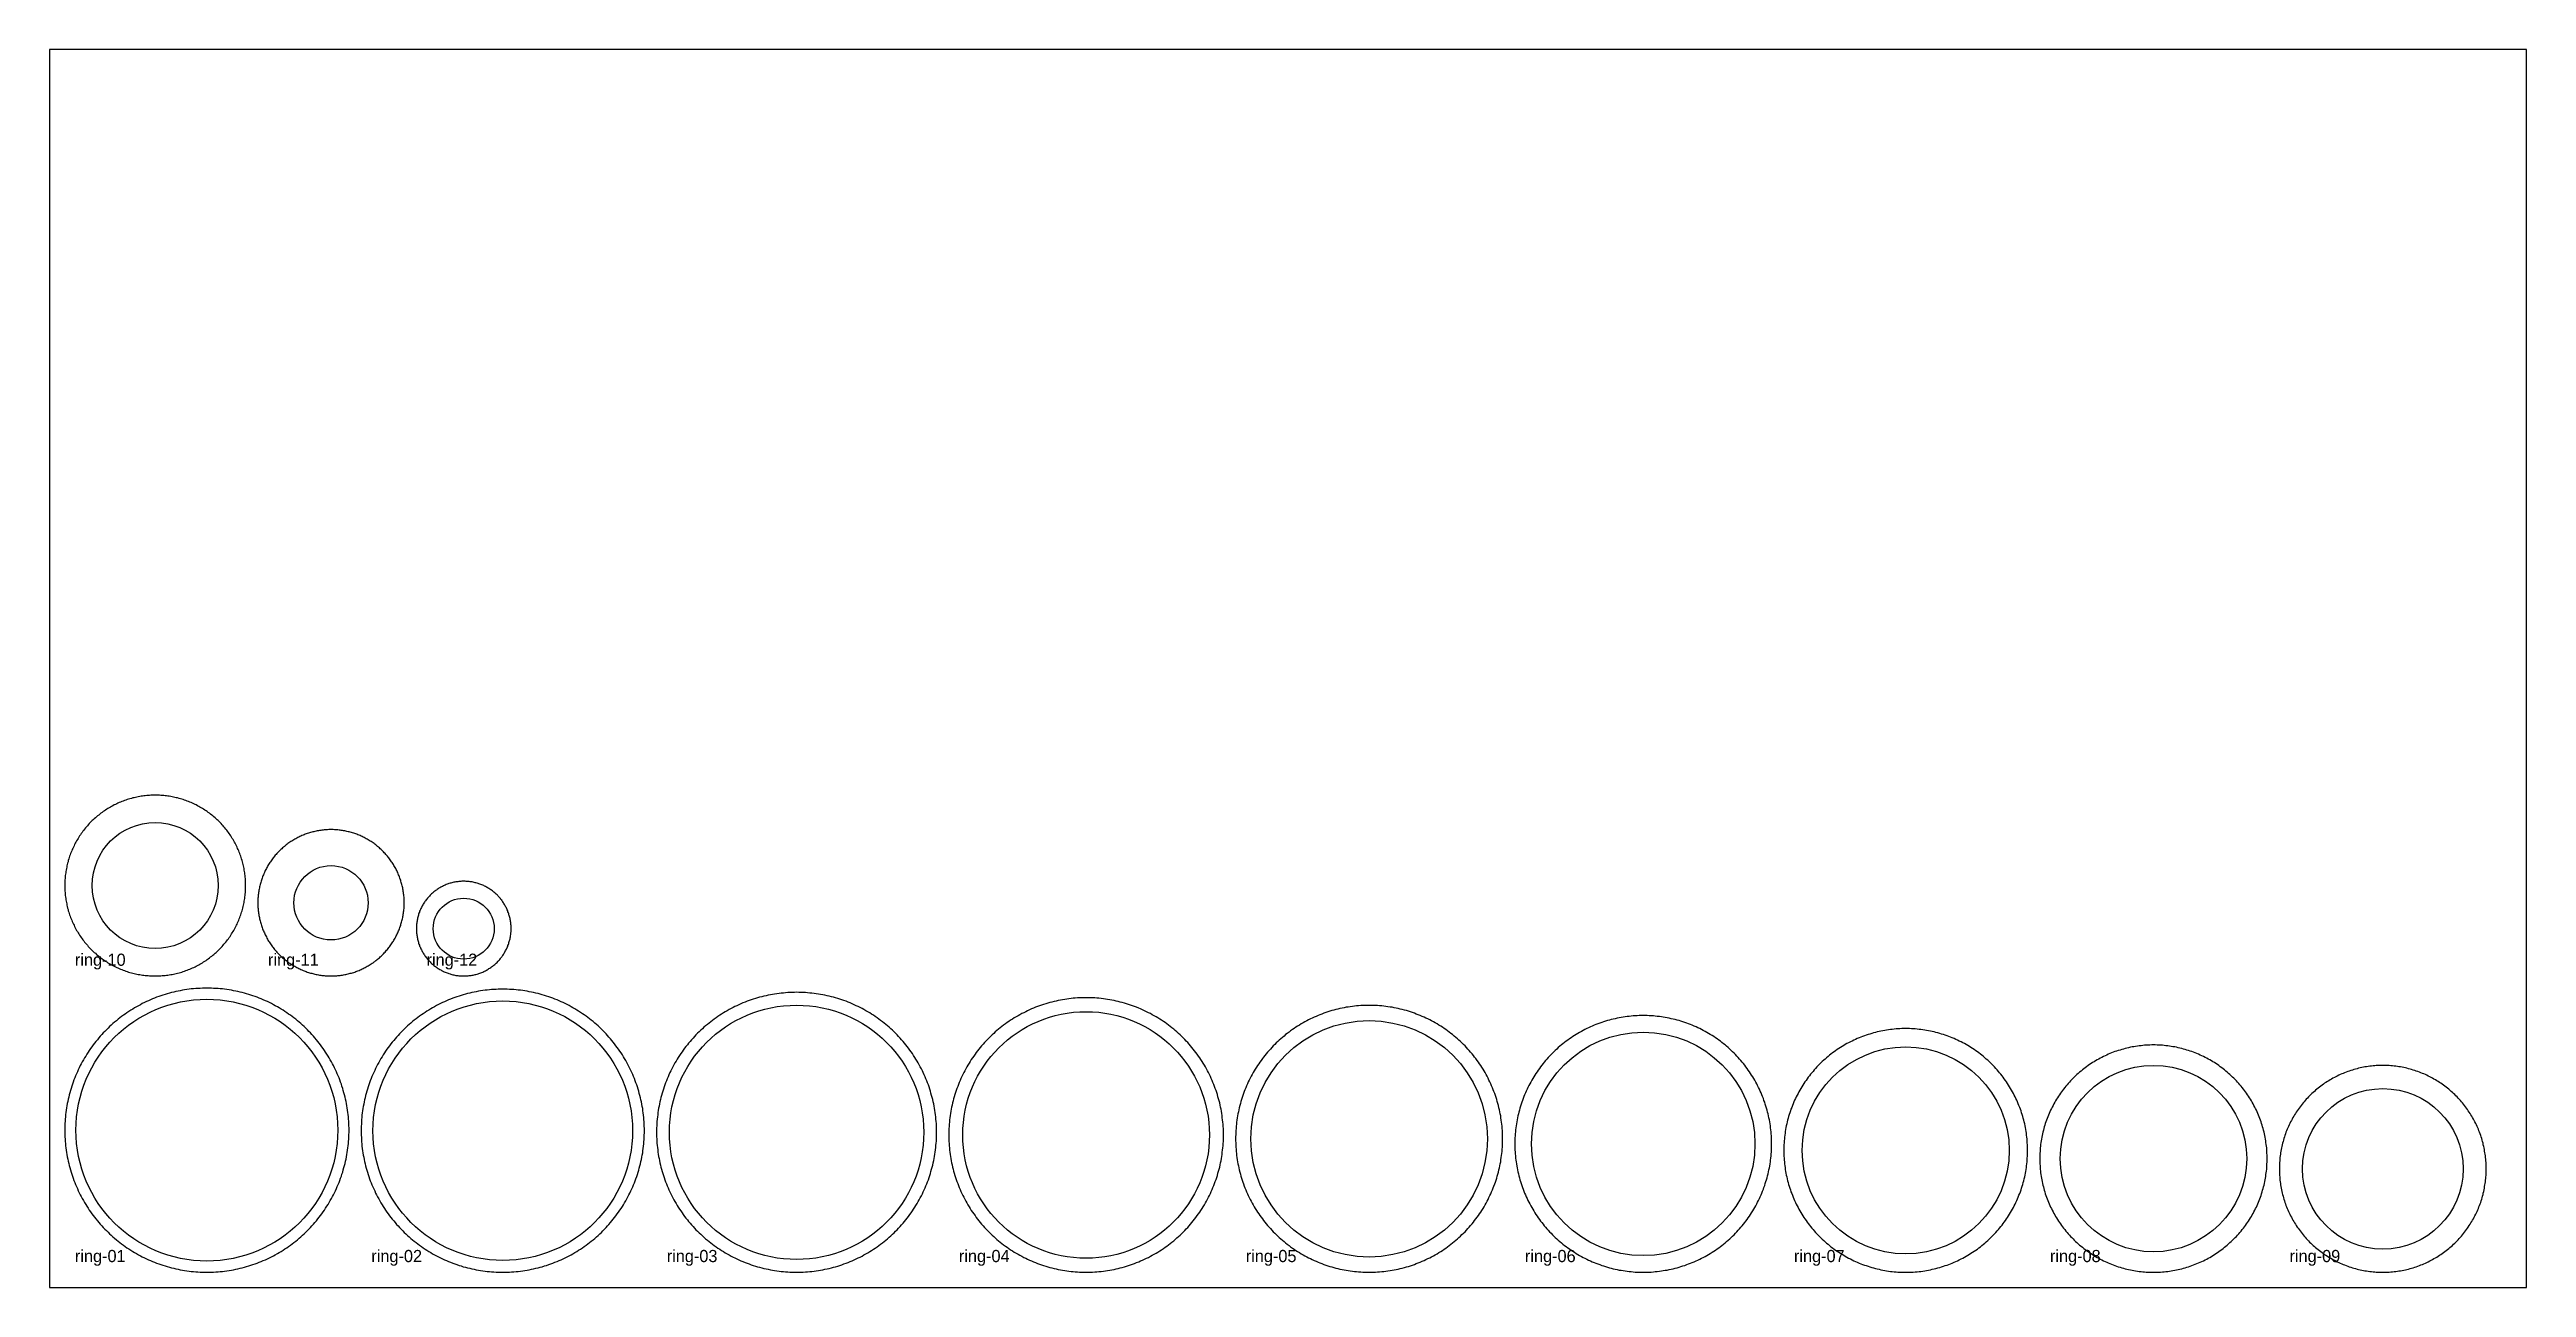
# Model space of a CAD drawing. Header units: millimetres. Extents: x 0 to 2440, y 0 to 1220.
import ezdxf

# ---------------------------------------------------------------- set-up
doc = ezdxf.new("R2010")
doc.units = ezdxf.units.MM
doc.layers.add('CUT_INSIDE', color=5, linetype='Continuous')
doc.layers.add('CUT_OUTSIDE', color=1, linetype='Continuous')

msp = doc.modelspace()

# ---------------------------------------------------------------- texts
at = {"layer": 'NOTES'}
for s, p in [('ring-10', (25, 317)), ('ring-11', (215.2, 317)), ('ring-12', (371.4, 317)), ('ring-01', (25, 25)), ('ring-02', (317, 25)), ('ring-03', (608, 25)), ('ring-04', (895.8, 25)), ('ring-05', (1178.4, 25)), ('ring-06', (1453.4, 25)), ('ring-07', (1718.4, 25)), ('ring-08', (1970.6, 25)), ('ring-09', (2206.6, 25))]:
    msp.add_text(s, height=12, dxfattribs=at).set_placement(p)

# ---------------------------------------------------------------- linework, layer by layer
at = {"layer": 'CUT_INSIDE'}
for centre, radius in [((104.1, 396.1), 62.1), ((277.3, 379.1), 36.6), ((408, 353.6), 30), ((155, 155), 129), ((446.5, 154.5), 127.9), ((735.9, 152.9), 125.3), ((1021.1, 150.3), 121.5), ((1299.9, 146.5), 116.5), ((1569.9, 141.5), 110.1), ((1828.5, 135.1), 102), ((2072.6, 127), 91.9), ((2298.5, 116.9), 79.1)]:
    msp.add_circle(centre, radius, dxfattribs=at)
at = {"layer": 'CUT_OUTSIDE'}
for points in [[(193.2, 396.1), (193.2, 397.5), (193.1, 398.9), (193.1, 400.3), (193, 401.7), (192.9, 403.1), (192.8, 404.5), (192.6, 405.9), (192.5, 407.2), (192.3, 408.6), (192.1, 410), (191.8, 411.4), (191.6, 412.8), (191.3, 414.1), (191, 415.5), (190.7, 416.9), (190.4, 418.2), (190, 419.6), (189.6, 420.9), (189.2, 422.3), (188.8, 423.6), (188.4, 424.9), (187.9, 426.3), (187.4, 427.6), (186.9, 428.9), (186.4, 430.2), (185.8, 431.5), (185.3, 432.7), (184.7, 434), (184.1, 435.3), (183.5, 436.5), (182.8, 437.8), (182.1, 439), (181.5, 440.2), (180.8, 441.4), (180, 442.6), (179.3, 443.8), (178.5, 445), (177.8, 446.2), (177, 447.3), (176.2, 448.4), (175.3, 449.6), (174.5, 450.7), (173.6, 451.8), (172.7, 452.9), (171.8, 453.9), (170.9, 455), (170, 456), (169, 457.1), (168.1, 458.1), (167.1, 459.1), (166.1, 460.1), (165.1, 461), (164, 462), (163, 462.9), (161.9, 463.8), (160.9, 464.7), (159.8, 465.6), (158.7, 466.5), (157.6, 467.3), (156.4, 468.2), (155.3, 469), (154.2, 469.8), (153, 470.5), (151.8, 471.3), (150.6, 472), (149.4, 472.8), (148.2, 473.5), (147, 474.1), (145.8, 474.8), (144.5, 475.5), (143.3, 476.1), (142, 476.7), (140.7, 477.3), (139.5, 477.8), (138.2, 478.4), (136.9, 478.9), (135.6, 479.4), (134.3, 479.9), (132.9, 480.4), (131.6, 480.8), (130.3, 481.2), (128.9, 481.6), (127.6, 482), (126.2, 482.4), (124.9, 482.7), (123.5, 483), (122.1, 483.3), (120.8, 483.6), (119.4, 483.8), (118, 484.1), (116.6, 484.3), (115.2, 484.5), (113.9, 484.6), (112.5, 484.8), (111.1, 484.9), (109.7, 485), (108.3, 485.1), (106.9, 485.1), (105.5, 485.2), (104.1, 485.2), (102.7, 485.2), (101.3, 485.1), (99.9, 485.1), (98.5, 485), (97.1, 484.9), (95.7, 484.8), (94.3, 484.6), (92.9, 484.5), (91.5, 484.3), (90.1, 484.1), (88.8, 483.8), (87.4, 483.6), (86, 483.3), (84.7, 483), (83.3, 482.7), (81.9, 482.4), (80.6, 482), (79.2, 481.6), (77.9, 481.2), (76.6, 480.8), (75.2, 480.4), (73.9, 479.9), (72.6, 479.4), (71.3, 478.9), (70, 478.4), (68.7, 477.8), (67.4, 477.3), (66.2, 476.7), (64.9, 476.1), (63.6, 475.5), (62.4, 474.8), (61.2, 474.1), (59.9, 473.5), (58.7, 472.8), (57.5, 472), (56.4, 471.3), (55.2, 470.5), (54, 469.8), (52.9, 469), (51.7, 468.2), (50.6, 467.3), (49.5, 466.5), (48.4, 465.6), (47.3, 464.7), (46.2, 463.8), (45.2, 462.9), (44.1, 462), (43.1, 461), (42.1, 460.1), (41.1, 459.1), (40.1, 458.1), (39.1, 457.1), (38.2, 456), (37.3, 455), (36.3, 453.9), (35.4, 452.9), (34.6, 451.8), (33.7, 450.7), (32.8, 449.6), (32, 448.4), (31.2, 447.3), (30.4, 446.2), (29.6, 445), (28.9, 443.8), (28.1, 442.6), (27.4, 441.4), (26.7, 440.2), (26, 439), (25.4, 437.8), (24.7, 436.5), (24.1, 435.3), (23.5, 434), (22.9, 432.7), (22.3, 431.5), (21.8, 430.2), (21.3, 428.9), (20.8, 427.6), (20.3, 426.3), (19.8, 424.9), (19.4, 423.6), (18.9, 422.3), (18.5, 420.9), (18.2, 419.6), (17.8, 418.2), (17.5, 416.9), (17.1, 415.5), (16.9, 414.1), (16.6, 412.8), (16.3, 411.4), (16.1, 410), (15.9, 408.6), (15.7, 407.2), (15.5, 405.9), (15.4, 404.5), (15.3, 403.1), (15.2, 401.7), (15.1, 400.3), (15, 398.9), (15, 397.5), (15, 396.1), (15, 394.7), (15, 393.3), (15.1, 391.9), (15.2, 390.5), (15.3, 389.1), (15.4, 387.7), (15.5, 386.3), (15.7, 384.9), (15.9, 383.5), (16.1, 382.1), (16.3, 380.8), (16.6, 379.4), (16.9, 378), (17.1, 376.7), (17.5, 375.3), (17.8, 373.9), (18.2, 372.6), (18.5, 371.2), (18.9, 369.9), (19.4, 368.6), (19.8, 367.2), (20.3, 365.9), (20.8, 364.6), (21.3, 363.3), (21.8, 362), (22.3, 360.7), (22.9, 359.4), (23.5, 358.2), (24.1, 356.9), (24.7, 355.6), (25.4, 354.4), (26, 353.2), (26.7, 351.9), (27.4, 350.7), (28.1, 349.5), (28.9, 348.4), (29.6, 347.2), (30.4, 346), (31.2, 344.9), (32, 343.7), (32.8, 342.6), (33.7, 341.5), (34.6, 340.4), (35.4, 339.3), (36.3, 338.2), (37.3, 337.2), (38.2, 336.1), (39.1, 335.1), (40.1, 334.1), (41.1, 333.1), (42.1, 332.1), (43.1, 331.1), (44.1, 330.2), (45.2, 329.3), (46.2, 328.3), (47.3, 327.4), (48.4, 326.6), (49.5, 325.7), (50.6, 324.8), (51.7, 324), (52.9, 323.2), (54, 322.4), (55.2, 321.6), (56.4, 320.9), (57.5, 320.1), (58.7, 319.4), (59.9, 318.7), (61.2, 318), (62.4, 317.4), (63.6, 316.7), (64.9, 316.1), (66.2, 315.5), (67.4, 314.9), (68.7, 314.3), (70, 313.8), (71.3, 313.3), (72.6, 312.8), (73.9, 312.3), (75.2, 311.8), (76.6, 311.4), (77.9, 310.9), (79.2, 310.5), (80.6, 310.2), (81.9, 309.8), (83.3, 309.5), (84.7, 309.1), (86, 308.9), (87.4, 308.6), (88.8, 308.3), (90.1, 308.1), (91.5, 307.9), (92.9, 307.7), (94.3, 307.5), (95.7, 307.4), (97.1, 307.3), (98.5, 307.2), (99.9, 307.1), (101.3, 307), (102.7, 307), (104.1, 307), (105.5, 307), (106.9, 307), (108.3, 307.1), (109.7, 307.2), (111.1, 307.3), (112.5, 307.4), (113.9, 307.5), (115.2, 307.7), (116.6, 307.9), (118, 308.1), (119.4, 308.3), (120.8, 308.6), (122.1, 308.9), (123.5, 309.1), (124.9, 309.5), (126.2, 309.8), (127.6, 310.2), (128.9, 310.5), (130.3, 310.9), (131.6, 311.4), (132.9, 311.8), (134.3, 312.3), (135.6, 312.8), (136.9, 313.3), (138.2, 313.8), (139.5, 314.3), (140.7, 314.9), (142, 315.5), (143.3, 316.1), (144.5, 316.7), (145.8, 317.4), (147, 318), (148.2, 318.7), (149.4, 319.4), (150.6, 320.1), (151.8, 320.9), (153, 321.6), (154.2, 322.4), (155.3, 323.2), (156.4, 324), (157.6, 324.8), (158.7, 325.7), (159.8, 326.6), (160.9, 327.4), (161.9, 328.3), (163, 329.3), (164, 330.2), (165.1, 331.1), (166.1, 332.1), (167.1, 333.1), (168.1, 334.1), (169, 335.1), (170, 336.1), (170.9, 337.2), (171.8, 338.2), (172.7, 339.3), (173.6, 340.4), (174.5, 341.5), (175.3, 342.6), (176.2, 343.7), (177, 344.9), (177.8, 346), (178.5, 347.2), (179.3, 348.4), (180, 349.5), (180.8, 350.7), (181.5, 351.9), (182.1, 353.2), (182.8, 354.4), (183.5, 355.6), (184.1, 356.9), (184.7, 358.2), (185.3, 359.4), (185.8, 360.7), (186.4, 362), (186.9, 363.3), (187.4, 364.6), (187.9, 365.9), (188.4, 367.2), (188.8, 368.6), (189.2, 369.9), (189.6, 371.2), (190, 372.6), (190.4, 373.9), (190.7, 375.3), (191, 376.7), (191.3, 378), (191.6, 379.4), (191.8, 380.8), (192.1, 382.1), (192.3, 383.5), (192.5, 384.9), (192.6, 386.3), (192.8, 387.7), (192.9, 389.1), (193, 390.5), (193.1, 391.9), (193.1, 393.3), (193.2, 394.7), (193.2, 396.1)], [(349.4, 379.1), (349.4, 380.2), (349.4, 381.4), (349.3, 382.5), (349.2, 383.6), (349.2, 384.8), (349.1, 385.9), (349, 387), (348.8, 388.1), (348.7, 389.3), (348.5, 390.4), (348.3, 391.5), (348.1, 392.6), (347.9, 393.7), (347.7, 394.8), (347.4, 395.9), (347.1, 397), (346.8, 398.1), (346.5, 399.2), (346.2, 400.3), (345.9, 401.4), (345.5, 402.5), (345.1, 403.5), (344.7, 404.6), (344.3, 405.7), (343.9, 406.7), (343.5, 407.7), (343, 408.8), (342.5, 409.8), (342, 410.8), (341.5, 411.8), (341, 412.9), (340.5, 413.9), (339.9, 414.8), (339.3, 415.8), (338.8, 416.8), (338.2, 417.8), (337.6, 418.7), (336.9, 419.6), (336.3, 420.6), (335.6, 421.5), (334.9, 422.4), (334.3, 423.3), (333.6, 424.2), (332.8, 425.1), (332.1, 425.9), (331.4, 426.8), (330.6, 427.6), (329.8, 428.5), (329.1, 429.3), (328.3, 430.1), (327.5, 430.9), (326.6, 431.7), (325.8, 432.4), (325, 433.2), (324.1, 433.9), (323.2, 434.7), (322.4, 435.4), (321.5, 436.1), (320.6, 436.8), (319.7, 437.5), (318.7, 438.1), (317.8, 438.8), (316.9, 439.4), (315.9, 440), (315, 440.6), (314, 441.2), (313, 441.7), (312, 442.3), (311, 442.8), (310, 443.4), (309, 443.9), (308, 444.4), (307, 444.8), (305.9, 445.3), (304.9, 445.7), (303.8, 446.2), (302.8, 446.6), (301.7, 447), (300.6, 447.3), (299.6, 447.7), (298.5, 448), (297.4, 448.4), (296.3, 448.7), (295.2, 449), (294.1, 449.2), (293, 449.5), (291.9, 449.7), (290.8, 449.9), (289.7, 450.1), (288.6, 450.3), (287.4, 450.5), (286.3, 450.7), (285.2, 450.8), (284.1, 450.9), (282.9, 451), (281.8, 451.1), (280.7, 451.1), (279.5, 451.2), (278.4, 451.2), (277.3, 451.2), (276.1, 451.2), (275, 451.2), (273.9, 451.1), (272.8, 451.1), (271.6, 451), (270.5, 450.9), (269.4, 450.8), (268.2, 450.7), (267.1, 450.5), (266, 450.3), (264.9, 450.1), (263.8, 449.9), (262.7, 449.7), (261.5, 449.5), (260.4, 449.2), (259.3, 449), (258.3, 448.7), (257.2, 448.4), (256.1, 448), (255, 447.7), (253.9, 447.3), (252.9, 447), (251.8, 446.6), (250.7, 446.2), (249.7, 445.7), (248.6, 445.3), (247.6, 444.8), (246.6, 444.4), (245.6, 443.9), (244.5, 443.4), (243.5, 442.8), (242.5, 442.3), (241.6, 441.7), (240.6, 441.2), (239.6, 440.6), (238.6, 440), (237.7, 439.4), (236.7, 438.8), (235.8, 438.1), (234.9, 437.5), (234, 436.8), (233.1, 436.1), (232.2, 435.4), (231.3, 434.7), (230.4, 433.9), (229.6, 433.2), (228.7, 432.4), (227.9, 431.7), (227.1, 430.9), (226.3, 430.1), (225.5, 429.3), (224.7, 428.5), (223.9, 427.6), (223.2, 426.8), (222.4, 425.9), (221.7, 425.1), (221, 424.2), (220.3, 423.3), (219.6, 422.4), (218.9, 421.5), (218.3, 420.6), (217.6, 419.6), (217, 418.7), (216.4, 417.8), (215.8, 416.8), (215.2, 415.8), (214.6, 414.8), (214.1, 413.9), (213.6, 412.9), (213, 411.8), (212.5, 410.8), (212, 409.8), (211.6, 408.8), (211.1, 407.7), (210.7, 406.7), (210.2, 405.7), (209.8, 404.6), (209.4, 403.5), (209.1, 402.5), (208.7, 401.4), (208.4, 400.3), (208, 399.2), (207.7, 398.1), (207.4, 397), (207.2, 395.9), (206.9, 394.8), (206.7, 393.7), (206.4, 392.6), (206.2, 391.5), (206.1, 390.4), (205.9, 389.3), (205.7, 388.1), (205.6, 387), (205.5, 385.9), (205.4, 384.8), (205.3, 383.6), (205.2, 382.5), (205.2, 381.4), (205.2, 380.2), (205.2, 379.1), (205.2, 378), (205.2, 376.8), (205.2, 375.7), (205.3, 374.6), (205.4, 373.5), (205.5, 372.3), (205.6, 371.2), (205.7, 370.1), (205.9, 369), (206.1, 367.8), (206.2, 366.7), (206.4, 365.6), (206.7, 364.5), (206.9, 363.4), (207.2, 362.3), (207.4, 361.2), (207.7, 360.1), (208, 359), (208.4, 357.9), (208.7, 356.8), (209.1, 355.8), (209.4, 354.7), (209.8, 353.6), (210.2, 352.6), (210.7, 351.5), (211.1, 350.5), (211.6, 349.4), (212, 348.4), (212.5, 347.4), (213, 346.4), (213.6, 345.4), (214.1, 344.4), (214.6, 343.4), (215.2, 342.4), (215.8, 341.4), (216.4, 340.5), (217, 339.5), (217.6, 338.6), (218.3, 337.6), (218.9, 336.7), (219.6, 335.8), (220.3, 334.9), (221, 334), (221.7, 333.1), (222.4, 332.3), (223.2, 331.4), (223.9, 330.6), (224.7, 329.7), (225.5, 328.9), (226.3, 328.1), (227.1, 327.3), (227.9, 326.5), (228.7, 325.8), (229.6, 325), (230.4, 324.3), (231.3, 323.5), (232.2, 322.8), (233.1, 322.1), (234, 321.4), (234.9, 320.8), (235.8, 320.1), (236.7, 319.5), (237.7, 318.8), (238.6, 318.2), (239.6, 317.6), (240.6, 317), (241.6, 316.5), (242.5, 315.9), (243.5, 315.4), (244.5, 314.9), (245.6, 314.4), (246.6, 313.9), (247.6, 313.4), (248.6, 312.9), (249.7, 312.5), (250.7, 312.1), (251.8, 311.7), (252.9, 311.3), (253.9, 310.9), (255, 310.5), (256.1, 310.2), (257.2, 309.9), (258.3, 309.6), (259.3, 309.3), (260.4, 309), (261.5, 308.7), (262.7, 308.5), (263.8, 308.3), (264.9, 308.1), (266, 307.9), (267.1, 307.7), (268.2, 307.6), (269.4, 307.4), (270.5, 307.3), (271.6, 307.2), (272.8, 307.1), (273.9, 307.1), (275, 307), (276.1, 307), (277.3, 307), (278.4, 307), (279.5, 307), (280.7, 307.1), (281.8, 307.1), (282.9, 307.2), (284.1, 307.3), (285.2, 307.4), (286.3, 307.6), (287.4, 307.7), (288.6, 307.9), (289.7, 308.1), (290.8, 308.3), (291.9, 308.5), (293, 308.7), (294.1, 309), (295.2, 309.3), (296.3, 309.6), (297.4, 309.9), (298.5, 310.2), (299.6, 310.5), (300.6, 310.9), (301.7, 311.3), (302.8, 311.7), (303.8, 312.1), (304.9, 312.5), (305.9, 312.9), (307, 313.4), (308, 313.9), (309, 314.4), (310, 314.9), (311, 315.4), (312, 315.9), (313, 316.5), (314, 317), (315, 317.6), (315.9, 318.2), (316.9, 318.8), (317.8, 319.5), (318.7, 320.1), (319.7, 320.8), (320.6, 321.4), (321.5, 322.1), (322.4, 322.8), (323.2, 323.5), (324.1, 324.3), (325, 325), (325.8, 325.8), (326.6, 326.5), (327.5, 327.3), (328.3, 328.1), (329.1, 328.9), (329.8, 329.7), (330.6, 330.6), (331.4, 331.4), (332.1, 332.3), (332.8, 333.1), (333.6, 334), (334.3, 334.9), (334.9, 335.8), (335.6, 336.7), (336.3, 337.6), (336.9, 338.6), (337.6, 339.5), (338.2, 340.5), (338.8, 341.4), (339.3, 342.4), (339.9, 343.4), (340.5, 344.4), (341, 345.4), (341.5, 346.4), (342, 347.4), (342.5, 348.4), (343, 349.4), (343.5, 350.5), (343.9, 351.5), (344.3, 352.6), (344.7, 353.6), (345.1, 354.7), (345.5, 355.8), (345.9, 356.8), (346.2, 357.9), (346.5, 359), (346.8, 360.1), (347.1, 361.2), (347.4, 362.3), (347.7, 363.4), (347.9, 364.5), (348.1, 365.6), (348.3, 366.7), (348.5, 367.8), (348.7, 369), (348.8, 370.1), (349, 371.2), (349.1, 372.3), (349.2, 373.5), (349.2, 374.6), (349.3, 375.7), (349.4, 376.8), (349.4, 378), (349.4, 379.1)], [(454.7, 353.6), (454.7, 354.6), (454.6, 355.6), (454.6, 356.6), (454.5, 357.6), (454.4, 358.6), (454.3, 359.6), (454.2, 360.6), (454, 361.6), (453.8, 362.6), (453.6, 363.6), (453.4, 364.5), (453.1, 365.5), (452.9, 366.5), (452.6, 367.4), (452.3, 368.4), (452, 369.3), (451.6, 370.3), (451.3, 371.2), (450.9, 372.1), (450.5, 373), (450, 374), (449.6, 374.8), (449.1, 375.7), (448.6, 376.6), (448.1, 377.5), (447.6, 378.3), (447.1, 379.2), (446.5, 380), (445.9, 380.8), (445.4, 381.6), (444.7, 382.4), (444.1, 383.2), (443.5, 384), (442.8, 384.7), (442.1, 385.5), (441.5, 386.2), (440.8, 386.9), (440, 387.6), (439.3, 388.3), (438.5, 388.9), (437.8, 389.6), (437, 390.2), (436.2, 390.8), (435.4, 391.4), (434.6, 392), (433.8, 392.6), (432.9, 393.1), (432.1, 393.6), (431.2, 394.1), (430.3, 394.6), (429.5, 395.1), (428.6, 395.5), (427.7, 396), (426.7, 396.4), (425.8, 396.8), (424.9, 397.1), (424, 397.5), (423, 397.8), (422.1, 398.1), (421.1, 398.4), (420.1, 398.7), (419.2, 398.9), (418.2, 399.2), (417.2, 399.4), (416.2, 399.6), (415.3, 399.7), (414.3, 399.9), (413.3, 400), (412.3, 400.1), (411.3, 400.2), (410.3, 400.2), (409.3, 400.3), (408.3, 400.3), (407.3, 400.3), (406.3, 400.3), (405.3, 400.2), (404.3, 400.1), (403.3, 400.1), (402.3, 399.9), (401.3, 399.8), (400.3, 399.7), (399.3, 399.5), (398.4, 399.3), (397.4, 399.1), (396.4, 398.8), (395.4, 398.6), (394.5, 398.3), (393.5, 398), (392.6, 397.7), (391.6, 397.3), (390.7, 397), (389.8, 396.6), (388.9, 396.2), (388, 395.8), (387.1, 395.3), (386.2, 394.9), (385.3, 394.4), (384.4, 393.9), (383.6, 393.4), (382.7, 392.8), (381.9, 392.3), (381.1, 391.7), (380.3, 391.1), (379.5, 390.5), (378.7, 389.9), (377.9, 389.3), (377.1, 388.6), (376.4, 387.9), (375.7, 387.2), (375, 386.5), (374.3, 385.8), (373.6, 385.1), (372.9, 384.3), (372.3, 383.6), (371.6, 382.8), (371, 382), (370.4, 381.2), (369.8, 380.4), (369.3, 379.6), (368.7, 378.8), (368.2, 377.9), (367.7, 377), (367.2, 376.2), (366.7, 375.3), (366.3, 374.4), (365.8, 373.5), (365.4, 372.6), (365, 371.7), (364.6, 370.7), (364.3, 369.8), (363.9, 368.9), (363.6, 367.9), (363.3, 367), (363.1, 366), (362.8, 365), (362.6, 364.1), (362.4, 363.1), (362.2, 362.1), (362, 361.1), (361.8, 360.1), (361.7, 359.1), (361.6, 358.1), (361.5, 357.1), (361.5, 356.1), (361.4, 355.1), (361.4, 354.1), (361.4, 353.1), (361.4, 352.1), (361.5, 351.1), (361.5, 350.1), (361.6, 349.2), (361.7, 348.2), (361.8, 347.2), (362, 346.2), (362.2, 345.2), (362.4, 344.2), (362.6, 343.2), (362.8, 342.3), (363.1, 341.3), (363.3, 340.3), (363.6, 339.4), (363.9, 338.4), (364.3, 337.5), (364.6, 336.5), (365, 335.6), (365.4, 334.7), (365.8, 333.8), (366.3, 332.9), (366.7, 332), (367.2, 331.1), (367.7, 330.3), (368.2, 329.4), (368.7, 328.5), (369.3, 327.7), (369.8, 326.9), (370.4, 326.1), (371, 325.3), (371.6, 324.5), (372.3, 323.7), (372.9, 322.9), (373.6, 322.2), (374.3, 321.5), (375, 320.8), (375.7, 320), (376.4, 319.4), (377.1, 318.7), (377.9, 318), (378.7, 317.4), (379.5, 316.8), (380.3, 316.2), (381.1, 315.6), (381.9, 315), (382.7, 314.5), (383.6, 313.9), (384.4, 313.4), (385.3, 312.9), (386.2, 312.4), (387.1, 312), (388, 311.5), (388.9, 311.1), (389.8, 310.7), (390.7, 310.3), (391.6, 310), (392.6, 309.6), (393.5, 309.3), (394.5, 309), (395.4, 308.7), (396.4, 308.5), (397.4, 308.2), (398.4, 308), (399.3, 307.8), (400.3, 307.6), (401.3, 307.5), (402.3, 307.4), (403.3, 307.2), (404.3, 307.2), (405.3, 307.1), (406.3, 307), (407.3, 307), (408.3, 307), (409.3, 307), (410.3, 307.1), (411.3, 307.1), (412.3, 307.2), (413.3, 307.3), (414.3, 307.4), (415.3, 307.6), (416.2, 307.7), (417.2, 307.9), (418.2, 308.1), (419.2, 308.4), (420.1, 308.6), (421.1, 308.9), (422.1, 309.2), (423, 309.5), (424, 309.8), (424.9, 310.2), (425.8, 310.5), (426.7, 310.9), (427.7, 311.3), (428.6, 311.8), (429.5, 312.2), (430.3, 312.7), (431.2, 313.2), (432.1, 313.7), (432.9, 314.2), (433.8, 314.7), (434.6, 315.3), (435.4, 315.9), (436.2, 316.5), (437, 317.1), (437.8, 317.7), (438.5, 318.4), (439.3, 319), (440, 319.7), (440.8, 320.4), (441.5, 321.1), (442.1, 321.8), (442.8, 322.6), (443.5, 323.3), (444.1, 324.1), (444.7, 324.9), (445.4, 325.7), (445.9, 326.5), (446.5, 327.3), (447.1, 328.1), (447.6, 329), (448.1, 329.8), (448.6, 330.7), (449.1, 331.6), (449.6, 332.4), (450, 333.3), (450.5, 334.2), (450.9, 335.2), (451.3, 336.1), (451.6, 337), (452, 338), (452.3, 338.9), (452.6, 339.9), (452.9, 340.8), (453.1, 341.8), (453.4, 342.7), (453.6, 343.7), (453.8, 344.7), (454, 345.7), (454.2, 346.7), (454.3, 347.7), (454.4, 348.7), (454.5, 349.7), (454.6, 350.6), (454.6, 351.6), (454.7, 352.6), (454.7, 353.6)], [(295, 155), (295, 157.2), (294.9, 159.4), (294.8, 161.6), (294.7, 163.8), (294.6, 166), (294.4, 168.2), (294.2, 170.4), (293.9, 172.5), (293.6, 174.7), (293.3, 176.9), (292.9, 179.1), (292.5, 181.2), (292.1, 183.4), (291.6, 185.5), (291.1, 187.7), (290.6, 189.8), (290, 191.9), (289.4, 194.1), (288.8, 196.2), (288.1, 198.3), (287.5, 200.3), (286.7, 202.4), (286, 204.5), (285.2, 206.5), (284.3, 208.6), (283.5, 210.6), (282.6, 212.6), (281.7, 214.6), (280.7, 216.6), (279.7, 218.6), (278.7, 220.5), (277.7, 222.4), (276.6, 224.4), (275.5, 226.3), (274.4, 228.1), (273.2, 230), (272, 231.9), (270.8, 233.7), (269.5, 235.5), (268.3, 237.3), (267, 239.1), (265.6, 240.8), (264.3, 242.5), (262.9, 244.2), (261.5, 245.9), (260, 247.6), (258.5, 249.2), (257.1, 250.8), (255.5, 252.4), (254, 254), (252.4, 255.5), (250.8, 257.1), (249.2, 258.5), (247.6, 260), (245.9, 261.5), (244.2, 262.9), (242.5, 264.3), (240.8, 265.6), (239.1, 267), (237.3, 268.3), (235.5, 269.5), (233.7, 270.8), (231.9, 272), (230, 273.2), (228.1, 274.4), (226.3, 275.5), (224.4, 276.6), (222.4, 277.7), (220.5, 278.7), (218.6, 279.7), (216.6, 280.7), (214.6, 281.7), (212.6, 282.6), (210.6, 283.5), (208.6, 284.3), (206.5, 285.2), (204.5, 286), (202.4, 286.7), (200.3, 287.5), (198.3, 288.1), (196.2, 288.8), (194.1, 289.4), (191.9, 290), (189.8, 290.6), (187.7, 291.1), (185.5, 291.6), (183.4, 292.1), (181.2, 292.5), (179.1, 292.9), (176.9, 293.3), (174.7, 293.6), (172.5, 293.9), (170.4, 294.2), (168.2, 294.4), (166, 294.6), (163.8, 294.7), (161.6, 294.8), (159.4, 294.9), (157.2, 295), (155, 295), (152.8, 295), (150.6, 294.9), (148.4, 294.8), (146.2, 294.7), (144, 294.6), (141.8, 294.4), (139.6, 294.2), (137.5, 293.9), (135.3, 293.6), (133.1, 293.3), (130.9, 292.9), (128.8, 292.5), (126.6, 292.1), (124.5, 291.6), (122.3, 291.1), (120.2, 290.6), (118.1, 290), (115.9, 289.4), (113.8, 288.8), (111.7, 288.1), (109.7, 287.5), (107.6, 286.7), (105.5, 286), (103.5, 285.2), (101.4, 284.3), (99.4, 283.5), (97.4, 282.6), (95.4, 281.7), (93.4, 280.7), (91.4, 279.7), (89.5, 278.7), (87.6, 277.7), (85.6, 276.6), (83.7, 275.5), (81.9, 274.4), (80, 273.2), (78.1, 272), (76.3, 270.8), (74.5, 269.5), (72.7, 268.3), (70.9, 267), (69.2, 265.6), (67.5, 264.3), (65.8, 262.9), (64.1, 261.5), (62.4, 260), (60.8, 258.5), (59.2, 257.1), (57.6, 255.5), (56, 254), (54.5, 252.4), (52.9, 250.8), (51.5, 249.2), (50, 247.6), (48.5, 245.9), (47.1, 244.2), (45.7, 242.5), (44.4, 240.8), (43, 239.1), (41.7, 237.3), (40.5, 235.5), (39.2, 233.7), (38, 231.9), (36.8, 230), (35.6, 228.1), (34.5, 226.3), (33.4, 224.4), (32.3, 222.4), (31.3, 220.5), (30.3, 218.6), (29.3, 216.6), (28.3, 214.6), (27.4, 212.6), (26.5, 210.6), (25.7, 208.6), (24.8, 206.5), (24, 204.5), (23.3, 202.4), (22.5, 200.3), (21.9, 198.3), (21.2, 196.2), (20.6, 194.1), (20, 191.9), (19.4, 189.8), (18.9, 187.7), (18.4, 185.5), (17.9, 183.4), (17.5, 181.2), (17.1, 179.1), (16.7, 176.9), (16.4, 174.7), (16.1, 172.5), (15.8, 170.4), (15.6, 168.2), (15.4, 166), (15.3, 163.8), (15.2, 161.6), (15.1, 159.4), (15, 157.2), (15, 155), (15, 152.8), (15.1, 150.6), (15.2, 148.4), (15.3, 146.2), (15.4, 144), (15.6, 141.8), (15.8, 139.6), (16.1, 137.5), (16.4, 135.3), (16.7, 133.1), (17.1, 130.9), (17.5, 128.8), (17.9, 126.6), (18.4, 124.5), (18.9, 122.3), (19.4, 120.2), (20, 118.1), (20.6, 115.9), (21.2, 113.8), (21.9, 111.7), (22.5, 109.7), (23.3, 107.6), (24, 105.5), (24.8, 103.5), (25.7, 101.4), (26.5, 99.4), (27.4, 97.4), (28.3, 95.4), (29.3, 93.4), (30.3, 91.4), (31.3, 89.5), (32.3, 87.6), (33.4, 85.6), (34.5, 83.7), (35.6, 81.9), (36.8, 80), (38, 78.1), (39.2, 76.3), (40.5, 74.5), (41.7, 72.7), (43, 70.9), (44.4, 69.2), (45.7, 67.5), (47.1, 65.8), (48.5, 64.1), (50, 62.4), (51.5, 60.8), (52.9, 59.2), (54.5, 57.6), (56, 56), (57.6, 54.5), (59.2, 52.9), (60.8, 51.5), (62.4, 50), (64.1, 48.5), (65.8, 47.1), (67.5, 45.7), (69.2, 44.4), (70.9, 43), (72.7, 41.7), (74.5, 40.5), (76.3, 39.2), (78.1, 38), (80, 36.8), (81.9, 35.6), (83.7, 34.5), (85.6, 33.4), (87.6, 32.3), (89.5, 31.3), (91.4, 30.3), (93.4, 29.3), (95.4, 28.3), (97.4, 27.4), (99.4, 26.5), (101.4, 25.7), (103.5, 24.8), (105.5, 24), (107.6, 23.3), (109.7, 22.5), (111.7, 21.9), (113.8, 21.2), (115.9, 20.6), (118.1, 20), (120.2, 19.4), (122.3, 18.9), (124.5, 18.4), (126.6, 17.9), (128.8, 17.5), (130.9, 17.1), (133.1, 16.7), (135.3, 16.4), (137.5, 16.1), (139.6, 15.8), (141.8, 15.6), (144, 15.4), (146.2, 15.3), (148.4, 15.2), (150.6, 15.1), (152.8, 15), (155, 15), (157.2, 15), (159.4, 15.1), (161.6, 15.2), (163.8, 15.3), (166, 15.4), (168.2, 15.6), (170.4, 15.8), (172.5, 16.1), (174.7, 16.4), (176.9, 16.7), (179.1, 17.1), (181.2, 17.5), (183.4, 17.9), (185.5, 18.4), (187.7, 18.9), (189.8, 19.4), (191.9, 20), (194.1, 20.6), (196.2, 21.2), (198.3, 21.9), (200.3, 22.5), (202.4, 23.3), (204.5, 24), (206.5, 24.8), (208.6, 25.7), (210.6, 26.5), (212.6, 27.4), (214.6, 28.3), (216.6, 29.3), (218.6, 30.3), (220.5, 31.3), (222.4, 32.3), (224.4, 33.4), (226.3, 34.5), (228.1, 35.6), (230, 36.8), (231.9, 38), (233.7, 39.2), (235.5, 40.5), (237.3, 41.7), (239.1, 43), (240.8, 44.4), (242.5, 45.7), (244.2, 47.1), (245.9, 48.5), (247.6, 50), (249.2, 51.5), (250.8, 52.9), (252.4, 54.5), (254, 56), (255.5, 57.6), (257.1, 59.2), (258.5, 60.8), (260, 62.4), (261.5, 64.1), (262.9, 65.8), (264.3, 67.5), (265.6, 69.2), (267, 70.9), (268.3, 72.7), (269.5, 74.5), (270.8, 76.3), (272, 78.1), (273.2, 80), (274.4, 81.9), (275.5, 83.7), (276.6, 85.6), (277.7, 87.6), (278.7, 89.5), (279.7, 91.4), (280.7, 93.4), (281.7, 95.4), (282.6, 97.4), (283.5, 99.4), (284.3, 101.4), (285.2, 103.5), (286, 105.5), (286.7, 107.6), (287.5, 109.7), (288.1, 111.7), (288.8, 113.8), (289.4, 115.9), (290, 118.1), (290.6, 120.2), (291.1, 122.3), (291.6, 124.5), (292.1, 126.6), (292.5, 128.8), (292.9, 130.9), (293.3, 133.1), (293.6, 135.3), (293.9, 137.5), (294.2, 139.6), (294.4, 141.8), (294.6, 144), (294.7, 146.2), (294.8, 148.4), (294.9, 150.6), (295, 152.8), (295, 155)], [(586, 154.5), (586, 156.7), (585.9, 158.9), (585.8, 161.1), (585.7, 163.2), (585.5, 165.4), (585.4, 167.6), (585.1, 169.8), (584.9, 172), (584.6, 174.1), (584.3, 176.3), (583.9, 178.5), (583.5, 180.6), (583.1, 182.8), (582.6, 184.9), (582.1, 187), (581.6, 189.2), (581, 191.3), (580.4, 193.4), (579.8, 195.5), (579.1, 197.6), (578.4, 199.7), (577.7, 201.7), (577, 203.8), (576.2, 205.8), (575.4, 207.9), (574.5, 209.9), (573.6, 211.9), (572.7, 213.9), (571.7, 215.8), (570.8, 217.8), (569.8, 219.8), (568.7, 221.7), (567.6, 223.6), (566.5, 225.5), (565.4, 227.4), (564.3, 229.2), (563.1, 231.1), (561.8, 232.9), (560.6, 234.7), (559.3, 236.5), (558, 238.2), (556.7, 240), (555.3, 241.7), (554, 243.4), (552.5, 245.1), (551.1, 246.7), (549.7, 248.4), (548.2, 250), (546.7, 251.6), (545.1, 253.1), (543.6, 254.7), (542, 256.2), (540.4, 257.7), (538.7, 259.1), (537.1, 260.5), (535.4, 262), (533.7, 263.3), (532, 264.7), (530.2, 266), (528.5, 267.3), (526.7, 268.6), (524.9, 269.8), (523.1, 271.1), (521.2, 272.3), (519.4, 273.4), (517.5, 274.5), (515.6, 275.6), (513.7, 276.7), (511.8, 277.8), (509.8, 278.8), (507.8, 279.7), (505.9, 280.7), (503.9, 281.6), (501.9, 282.5), (499.9, 283.4), (497.8, 284.2), (495.8, 285), (493.7, 285.7), (491.7, 286.4), (489.6, 287.1), (487.5, 287.8), (485.4, 288.4), (483.3, 289), (481.2, 289.6), (479, 290.1), (476.9, 290.6), (474.8, 291.1), (472.6, 291.5), (470.5, 291.9), (468.3, 292.3), (466.1, 292.6), (464, 292.9), (461.8, 293.1), (459.6, 293.4), (457.4, 293.5), (455.2, 293.7), (453.1, 293.8), (450.9, 293.9), (448.7, 294), (446.5, 294), (444.3, 294), (442.1, 293.9), (439.9, 293.8), (437.7, 293.7), (435.5, 293.5), (433.4, 293.4), (431.2, 293.1), (429, 292.9), (426.8, 292.6), (424.7, 292.3), (422.5, 291.9), (420.3, 291.5), (418.2, 291.1), (416.1, 290.6), (413.9, 290.1), (411.8, 289.6), (409.7, 289), (407.6, 288.4), (405.5, 287.8), (403.4, 287.1), (401.3, 286.4), (399.2, 285.7), (397.2, 285), (395.1, 284.2), (393.1, 283.4), (391.1, 282.5), (389.1, 281.6), (387.1, 280.7), (385.1, 279.7), (383.2, 278.8), (381.2, 277.8), (379.3, 276.7), (377.4, 275.6), (375.5, 274.5), (373.6, 273.4), (371.7, 272.3), (369.9, 271.1), (368.1, 269.8), (366.3, 268.6), (364.5, 267.3), (362.7, 266), (361, 264.7), (359.3, 263.3), (357.6, 262), (355.9, 260.5), (354.2, 259.1), (352.6, 257.7), (351, 256.2), (349.4, 254.7), (347.9, 253.1), (346.3, 251.6), (344.8, 250), (343.3, 248.4), (341.9, 246.7), (340.4, 245.1), (339, 243.4), (337.6, 241.7), (336.3, 240), (334.9, 238.2), (333.6, 236.5), (332.4, 234.7), (331.1, 232.9), (329.9, 231.1), (328.7, 229.2), (327.6, 227.4), (326.4, 225.5), (325.3, 223.6), (324.3, 221.7), (323.2, 219.8), (322.2, 217.8), (321.2, 215.8), (320.3, 213.9), (319.4, 211.9), (318.5, 209.9), (317.6, 207.9), (316.8, 205.8), (316, 203.8), (315.2, 201.7), (314.5, 199.7), (313.8, 197.6), (313.2, 195.5), (312.5, 193.4), (311.9, 191.3), (311.4, 189.2), (310.9, 187), (310.4, 184.9), (309.9, 182.8), (309.5, 180.6), (309.1, 178.5), (308.7, 176.3), (308.4, 174.1), (308.1, 172), (307.8, 169.8), (307.6, 167.6), (307.4, 165.4), (307.3, 163.2), (307.2, 161.1), (307.1, 158.9), (307, 156.7), (307, 154.5), (307, 152.3), (307.1, 150.1), (307.2, 147.9), (307.3, 145.7), (307.4, 143.5), (307.6, 141.4), (307.8, 139.2), (308.1, 137), (308.4, 134.8), (308.7, 132.7), (309.1, 130.5), (309.5, 128.3), (309.9, 126.2), (310.4, 124.1), (310.9, 121.9), (311.4, 119.8), (311.9, 117.7), (312.5, 115.6), (313.2, 113.5), (313.8, 111.4), (314.5, 109.3), (315.2, 107.2), (316, 105.2), (316.8, 103.1), (317.6, 101.1), (318.5, 99.1), (319.4, 97.1), (320.3, 95.1), (321.2, 93.1), (322.2, 91.2), (323.2, 89.2), (324.3, 87.3), (325.3, 85.4), (326.4, 83.5), (327.6, 81.6), (328.7, 79.7), (329.9, 77.9), (331.1, 76.1), (332.4, 74.3), (333.6, 72.5), (334.9, 70.7), (336.3, 69), (337.6, 67.3), (339, 65.6), (340.4, 63.9), (341.9, 62.2), (343.3, 60.6), (344.8, 59), (346.3, 57.4), (347.9, 55.9), (349.4, 54.3), (351, 52.8), (352.6, 51.3), (354.2, 49.9), (355.9, 48.4), (357.6, 47), (359.3, 45.6), (361, 44.3), (362.7, 42.9), (364.5, 41.6), (366.3, 40.4), (368.1, 39.1), (369.9, 37.9), (371.7, 36.7), (373.6, 35.6), (375.5, 34.4), (377.4, 33.3), (379.3, 32.3), (381.2, 31.2), (383.2, 30.2), (385.1, 29.2), (387.1, 28.3), (389.1, 27.4), (391.1, 26.5), (393.1, 25.6), (395.1, 24.8), (397.2, 24), (399.2, 23.2), (401.3, 22.5), (403.4, 21.8), (405.5, 21.2), (407.6, 20.5), (409.7, 19.9), (411.8, 19.4), (413.9, 18.9), (416.1, 18.4), (418.2, 17.9), (420.3, 17.5), (422.5, 17.1), (424.7, 16.7), (426.8, 16.4), (429, 16.1), (431.2, 15.8), (433.4, 15.6), (435.5, 15.4), (437.7, 15.3), (439.9, 15.2), (442.1, 15.1), (444.3, 15), (446.5, 15), (448.7, 15), (450.9, 15.1), (453.1, 15.2), (455.2, 15.3), (457.4, 15.4), (459.6, 15.6), (461.8, 15.8), (464, 16.1), (466.1, 16.4), (468.3, 16.7), (470.5, 17.1), (472.6, 17.5), (474.8, 17.9), (476.9, 18.4), (479, 18.9), (481.2, 19.4), (483.3, 19.9), (485.4, 20.5), (487.5, 21.2), (489.6, 21.8), (491.7, 22.5), (493.7, 23.2), (495.8, 24), (497.8, 24.8), (499.9, 25.6), (501.9, 26.5), (503.9, 27.4), (505.9, 28.3), (507.8, 29.2), (509.8, 30.2), (511.8, 31.2), (513.7, 32.3), (515.6, 33.3), (517.5, 34.4), (519.4, 35.6), (521.2, 36.7), (523.1, 37.9), (524.9, 39.1), (526.7, 40.4), (528.5, 41.6), (530.2, 42.9), (532, 44.3), (533.7, 45.6), (535.4, 47), (537.1, 48.4), (538.7, 49.9), (540.4, 51.3), (542, 52.8), (543.6, 54.3), (545.1, 55.9), (546.7, 57.4), (548.2, 59), (549.7, 60.6), (551.1, 62.2), (552.5, 63.9), (554, 65.6), (555.3, 67.3), (556.7, 69), (558, 70.7), (559.3, 72.5), (560.6, 74.3), (561.8, 76.1), (563.1, 77.9), (564.3, 79.7), (565.4, 81.6), (566.5, 83.5), (567.6, 85.4), (568.7, 87.3), (569.8, 89.2), (570.8, 91.2), (571.7, 93.1), (572.7, 95.1), (573.6, 97.1), (574.5, 99.1), (575.4, 101.1), (576.2, 103.1), (577, 105.2), (577.7, 107.2), (578.4, 109.3), (579.1, 111.4), (579.8, 113.5), (580.4, 115.6), (581, 117.7), (581.6, 119.8), (582.1, 121.9), (582.6, 124.1), (583.1, 126.2), (583.5, 128.3), (583.9, 130.5), (584.3, 132.7), (584.6, 134.8), (584.9, 137), (585.1, 139.2), (585.4, 141.4), (585.5, 143.5), (585.7, 145.7), (585.8, 147.9), (585.9, 150.1), (586, 152.3), (586, 154.5)], [(873.8, 152.9), (873.8, 155.1), (873.8, 157.3), (873.7, 159.4), (873.6, 161.6), (873.4, 163.7), (873.2, 165.9), (873, 168.1), (872.7, 170.2), (872.4, 172.4), (872.1, 174.5), (871.8, 176.6), (871.4, 178.8), (871, 180.9), (870.5, 183), (870, 185.1), (869.5, 187.2), (868.9, 189.3), (868.3, 191.4), (867.7, 193.5), (867.1, 195.5), (866.4, 197.6), (865.7, 199.6), (864.9, 201.7), (864.1, 203.7), (863.3, 205.7), (862.5, 207.7), (861.6, 209.7), (860.7, 211.7), (859.8, 213.6), (858.8, 215.5), (857.8, 217.5), (856.8, 219.4), (855.7, 221.3), (854.6, 223.1), (853.5, 225), (852.4, 226.8), (851.2, 228.7), (850, 230.5), (848.7, 232.2), (847.5, 234), (846.2, 235.7), (844.9, 237.5), (843.5, 239.2), (842.2, 240.8), (840.8, 242.5), (839.4, 244.1), (837.9, 245.8), (836.4, 247.3), (834.9, 248.9), (833.4, 250.5), (831.9, 252), (830.3, 253.5), (828.7, 254.9), (827.1, 256.4), (825.5, 257.8), (823.8, 259.2), (822.1, 260.6), (820.4, 261.9), (818.7, 263.2), (817, 264.5), (815.2, 265.8), (813.4, 267), (811.6, 268.2), (809.8, 269.4), (808, 270.5), (806.1, 271.6), (804.2, 272.7), (802.3, 273.8), (800.4, 274.8), (798.5, 275.8), (796.6, 276.8), (794.6, 277.7), (792.7, 278.6), (790.7, 279.5), (788.7, 280.4), (786.7, 281.2), (784.7, 282), (782.6, 282.7), (780.6, 283.4), (778.5, 284.1), (776.5, 284.8), (774.4, 285.4), (772.3, 286), (770.2, 286.5), (768.1, 287), (766, 287.5), (763.9, 288), (761.7, 288.4), (759.6, 288.8), (757.5, 289.2), (755.3, 289.5), (753.2, 289.8), (751, 290), (748.9, 290.2), (746.7, 290.4), (744.6, 290.6), (742.4, 290.7), (740.2, 290.8), (738.1, 290.8), (735.9, 290.9), (733.7, 290.8), (731.6, 290.8), (729.4, 290.7), (727.2, 290.6), (725.1, 290.4), (722.9, 290.2), (720.8, 290), (718.6, 289.8), (716.5, 289.5), (714.3, 289.2), (712.2, 288.8), (710.1, 288.4), (707.9, 288), (705.8, 287.5), (703.7, 287), (701.6, 286.5), (699.5, 286), (697.4, 285.4), (695.3, 284.8), (693.3, 284.1), (691.2, 283.4), (689.2, 282.7), (687.1, 282), (685.1, 281.2), (683.1, 280.4), (681.1, 279.5), (679.1, 278.6), (677.2, 277.7), (675.2, 276.8), (673.3, 275.8), (671.4, 274.8), (669.4, 273.8), (667.6, 272.7), (665.7, 271.6), (663.8, 270.5), (662, 269.4), (660.2, 268.2), (658.4, 267), (656.6, 265.8), (654.8, 264.5), (653.1, 263.2), (651.4, 261.9), (649.7, 260.6), (648, 259.2), (646.3, 257.8), (644.7, 256.4), (643.1, 254.9), (641.5, 253.5), (639.9, 252), (638.4, 250.5), (636.8, 248.9), (635.4, 247.3), (633.9, 245.8), (632.4, 244.1), (631, 242.5), (629.6, 240.8), (628.3, 239.2), (626.9, 237.5), (625.6, 235.7), (624.3, 234), (623.1, 232.2), (621.8, 230.5), (620.6, 228.7), (619.4, 226.8), (618.3, 225), (617.2, 223.1), (616.1, 221.3), (615, 219.4), (614, 217.5), (613, 215.5), (612, 213.6), (611.1, 211.7), (610.2, 209.7), (609.3, 207.7), (608.5, 205.7), (607.7, 203.7), (606.9, 201.7), (606.1, 199.6), (605.4, 197.6), (604.7, 195.5), (604.1, 193.5), (603.4, 191.4), (602.9, 189.3), (602.3, 187.2), (601.8, 185.1), (601.3, 183), (600.8, 180.9), (600.4, 178.8), (600, 176.6), (599.7, 174.5), (599.3, 172.4), (599.1, 170.2), (598.8, 168.1), (598.6, 165.9), (598.4, 163.7), (598.2, 161.6), (598.1, 159.4), (598, 157.3), (598, 155.1), (598, 152.9), (598, 150.8), (598, 148.6), (598.1, 146.4), (598.2, 144.3), (598.4, 142.1), (598.6, 139.9), (598.8, 137.8), (599.1, 135.6), (599.3, 133.5), (599.7, 131.4), (600, 129.2), (600.4, 127.1), (600.8, 125), (601.3, 122.8), (601.8, 120.7), (602.3, 118.6), (602.9, 116.5), (603.4, 114.4), (604.1, 112.4), (604.7, 110.3), (605.4, 108.3), (606.1, 106.2), (606.9, 104.2), (607.7, 102.2), (608.5, 100.1), (609.3, 98.1), (610.2, 96.2), (611.1, 94.2), (612, 92.2), (613, 90.3), (614, 88.4), (615, 86.5), (616.1, 84.6), (617.2, 82.7), (618.3, 80.9), (619.4, 79), (620.6, 77.2), (621.8, 75.4), (623.1, 73.6), (624.3, 71.9), (625.6, 70.1), (626.9, 68.4), (628.3, 66.7), (629.6, 65), (631, 63.4), (632.4, 61.7), (633.9, 60.1), (635.4, 58.5), (636.8, 56.9), (638.4, 55.4), (639.9, 53.9), (641.5, 52.4), (643.1, 50.9), (644.7, 49.5), (646.3, 48), (648, 46.7), (649.7, 45.3), (651.4, 43.9), (653.1, 42.6), (654.8, 41.3), (656.6, 40.1), (658.4, 38.9), (660.2, 37.6), (662, 36.5), (663.8, 35.3), (665.7, 34.2), (667.6, 33.1), (669.4, 32.1), (671.4, 31), (673.3, 30), (675.2, 29.1), (677.2, 28.1), (679.1, 27.2), (681.1, 26.3), (683.1, 25.5), (685.1, 24.7), (687.1, 23.9), (689.2, 23.2), (691.2, 22.4), (693.3, 21.8), (695.3, 21.1), (697.4, 20.5), (699.5, 19.9), (701.6, 19.3), (703.7, 18.8), (705.8, 18.3), (707.9, 17.9), (710.1, 17.4), (712.2, 17.1), (714.3, 16.7), (716.5, 16.4), (718.6, 16.1), (720.8, 15.8), (722.9, 15.6), (725.1, 15.4), (727.2, 15.3), (729.4, 15.2), (731.6, 15.1), (733.7, 15), (735.9, 15), (738.1, 15), (740.2, 15.1), (742.4, 15.2), (744.6, 15.3), (746.7, 15.4), (748.9, 15.6), (751, 15.8), (753.2, 16.1), (755.3, 16.4), (757.5, 16.7), (759.6, 17.1), (761.7, 17.4), (763.9, 17.9), (766, 18.3), (768.1, 18.8), (770.2, 19.3), (772.3, 19.9), (774.4, 20.5), (776.5, 21.1), (778.5, 21.8), (780.6, 22.4), (782.6, 23.2), (784.7, 23.9), (786.7, 24.7), (788.7, 25.5), (790.7, 26.3), (792.7, 27.2), (794.6, 28.1), (796.6, 29.1), (798.5, 30), (800.4, 31), (802.3, 32.1), (804.2, 33.1), (806.1, 34.2), (808, 35.3), (809.8, 36.5), (811.6, 37.6), (813.4, 38.9), (815.2, 40.1), (817, 41.3), (818.7, 42.6), (820.4, 43.9), (822.1, 45.3), (823.8, 46.7), (825.5, 48), (827.1, 49.5), (828.7, 50.9), (830.3, 52.4), (831.9, 53.9), (833.4, 55.4), (834.9, 56.9), (836.4, 58.5), (837.9, 60.1), (839.4, 61.7), (840.8, 63.4), (842.2, 65), (843.5, 66.7), (844.9, 68.4), (846.2, 70.1), (847.5, 71.9), (848.7, 73.6), (850, 75.4), (851.2, 77.2), (852.4, 79), (853.5, 80.9), (854.6, 82.7), (855.7, 84.6), (856.8, 86.5), (857.8, 88.4), (858.8, 90.3), (859.8, 92.2), (860.7, 94.2), (861.6, 96.2), (862.5, 98.1), (863.3, 100.1), (864.1, 102.2), (864.9, 104.2), (865.7, 106.2), (866.4, 108.3), (867.1, 110.3), (867.7, 112.4), (868.3, 114.4), (868.9, 116.5), (869.5, 118.6), (870, 120.7), (870.5, 122.8), (871, 125), (871.4, 127.1), (871.8, 129.2), (872.1, 131.4), (872.4, 133.5), (872.7, 135.6), (873, 137.8), (873.2, 139.9), (873.4, 142.1), (873.6, 144.3), (873.7, 146.4), (873.8, 148.6), (873.8, 150.8), (873.8, 152.9)], [(1156.4, 150.3), (1156.4, 152.4), (1156.3, 154.5), (1156.3, 156.7), (1156.1, 158.8), (1156, 160.9), (1155.8, 163), (1155.6, 165.1), (1155.3, 167.2), (1155.1, 169.4), (1154.7, 171.5), (1154.4, 173.6), (1154, 175.6), (1153.6, 177.7), (1153.2, 179.8), (1152.7, 181.9), (1152.2, 183.9), (1151.6, 186), (1151, 188), (1150.4, 190.1), (1149.8, 192.1), (1149.1, 194.1), (1148.4, 196.1), (1147.7, 198.1), (1146.9, 200.1), (1146.1, 202.1), (1145.3, 204), (1144.4, 206), (1143.5, 207.9), (1142.6, 209.8), (1141.7, 211.7), (1140.7, 213.6), (1139.7, 215.5), (1138.6, 217.3), (1137.6, 219.2), (1136.5, 221), (1135.3, 222.8), (1134.2, 224.6), (1133, 226.3), (1131.8, 228.1), (1130.6, 229.8), (1129.3, 231.5), (1128, 233.2), (1126.7, 234.9), (1125.4, 236.5), (1124, 238.2), (1122.6, 239.8), (1121.2, 241.3), (1119.7, 242.9), (1118.3, 244.4), (1116.8, 246), (1115.3, 247.4), (1113.7, 248.9), (1112.2, 250.4), (1110.6, 251.8), (1109, 253.2), (1107.4, 254.5), (1105.7, 255.9), (1104, 257.2), (1102.3, 258.5), (1100.6, 259.7), (1098.9, 261), (1097.2, 262.2), (1095.4, 263.4), (1093.6, 264.5), (1091.8, 265.6), (1090, 266.7), (1088.1, 267.8), (1086.3, 268.8), (1084.4, 269.9), (1082.5, 270.8), (1080.6, 271.8), (1078.7, 272.7), (1076.8, 273.6), (1074.8, 274.5), (1072.9, 275.3), (1070.9, 276.1), (1068.9, 276.9), (1066.9, 277.6), (1064.9, 278.3), (1062.9, 279), (1060.9, 279.6), (1058.9, 280.2), (1056.8, 280.8), (1054.8, 281.3), (1052.7, 281.8), (1050.6, 282.3), (1048.6, 282.8), (1046.5, 283.2), (1044.4, 283.6), (1042.3, 283.9), (1040.2, 284.2), (1038.1, 284.5), (1036, 284.8), (1033.8, 285), (1031.7, 285.2), (1029.6, 285.3), (1027.5, 285.4), (1025.4, 285.5), (1023.2, 285.6), (1021.1, 285.6), (1019, 285.6), (1016.9, 285.5), (1014.7, 285.4), (1012.6, 285.3), (1010.5, 285.2), (1008.4, 285), (1006.3, 284.8), (1004.2, 284.5), (1002.1, 284.2), (1000, 283.9), (997.9, 283.6), (995.8, 283.2), (993.7, 282.8), (991.6, 282.3), (989.5, 281.8), (987.5, 281.3), (985.4, 280.8), (983.4, 280.2), (981.3, 279.6), (979.3, 279), (977.3, 278.3), (975.3, 277.6), (973.3, 276.9), (971.3, 276.1), (969.3, 275.3), (967.4, 274.5), (965.4, 273.6), (963.5, 272.7), (961.6, 271.8), (959.7, 270.8), (957.8, 269.9), (955.9, 268.8), (954.1, 267.8), (952.2, 266.7), (950.4, 265.6), (948.6, 264.5), (946.8, 263.4), (945.1, 262.2), (943.3, 261), (941.6, 259.7), (939.9, 258.5), (938.2, 257.2), (936.5, 255.9), (934.9, 254.5), (933.3, 253.2), (931.6, 251.8), (930.1, 250.4), (928.5, 248.9), (927, 247.4), (925.5, 246), (924, 244.4), (922.5, 242.9), (921.1, 241.3), (919.6, 239.8), (918.2, 238.2), (916.9, 236.5), (915.5, 234.9), (914.2, 233.2), (912.9, 231.5), (911.7, 229.8), (910.4, 228.1), (909.2, 226.3), (908, 224.6), (906.9, 222.8), (905.8, 221), (904.7, 219.2), (903.6, 217.3), (902.6, 215.5), (901.6, 213.6), (900.6, 211.7), (899.6, 209.8), (898.7, 207.9), (897.8, 206), (897, 204), (896.1, 202.1), (895.3, 200.1), (894.6, 198.1), (893.8, 196.1), (893.1, 194.1), (892.4, 192.1), (891.8, 190.1), (891.2, 188), (890.6, 186), (890.1, 183.9), (889.6, 181.9), (889.1, 179.8), (888.6, 177.7), (888.2, 175.6), (887.8, 173.6), (887.5, 171.5), (887.2, 169.4), (886.9, 167.2), (886.6, 165.1), (886.4, 163), (886.2, 160.9), (886.1, 158.8), (886, 156.7), (885.9, 154.5), (885.8, 152.4), (885.8, 150.3), (885.8, 148.2), (885.9, 146), (886, 143.9), (886.1, 141.8), (886.2, 139.7), (886.4, 137.6), (886.6, 135.4), (886.9, 133.3), (887.2, 131.2), (887.5, 129.1), (887.8, 127), (888.2, 124.9), (888.6, 122.9), (889.1, 120.8), (889.6, 118.7), (890.1, 116.6), (890.6, 114.6), (891.2, 112.5), (891.8, 110.5), (892.4, 108.5), (893.1, 106.5), (893.8, 104.5), (894.6, 102.5), (895.3, 100.5), (896.1, 98.5), (897, 96.6), (897.8, 94.6), (898.7, 92.7), (899.6, 90.8), (900.6, 88.9), (901.6, 87), (902.6, 85.1), (903.6, 83.3), (904.7, 81.4), (905.8, 79.6), (906.9, 77.8), (908, 76), (909.2, 74.2), (910.4, 72.5), (911.7, 70.8), (912.9, 69.1), (914.2, 67.4), (915.5, 65.7), (916.9, 64.1), (918.2, 62.4), (919.6, 60.8), (921.1, 59.2), (922.5, 57.7), (924, 56.1), (925.5, 54.6), (927, 53.1), (928.5, 51.7), (930.1, 50.2), (931.6, 48.8), (933.3, 47.4), (934.9, 46), (936.5, 44.7), (938.2, 43.4), (939.9, 42.1), (941.6, 40.8), (943.3, 39.6), (945.1, 38.4), (946.8, 37.2), (948.6, 36.1), (950.4, 34.9), (952.2, 33.8), (954.1, 32.8), (955.9, 31.7), (957.8, 30.7), (959.7, 29.7), (961.6, 28.8), (963.5, 27.9), (965.4, 27), (967.4, 26.1), (969.3, 25.3), (971.3, 24.5), (973.3, 23.7), (975.3, 23), (977.3, 22.3), (979.3, 21.6), (981.3, 21), (983.4, 20.4), (985.4, 19.8), (987.5, 19.3), (989.5, 18.7), (991.6, 18.3), (993.7, 17.8), (995.8, 17.4), (997.9, 17), (1000, 16.7), (1002.1, 16.3), (1004.2, 16.1), (1006.3, 15.8), (1008.4, 15.6), (1010.5, 15.4), (1012.6, 15.3), (1014.7, 15.2), (1016.9, 15.1), (1019, 15), (1021.1, 15), (1023.2, 15), (1025.4, 15.1), (1027.5, 15.2), (1029.6, 15.3), (1031.7, 15.4), (1033.8, 15.6), (1036, 15.8), (1038.1, 16.1), (1040.2, 16.3), (1042.3, 16.7), (1044.4, 17), (1046.5, 17.4), (1048.6, 17.8), (1050.6, 18.3), (1052.7, 18.7), (1054.8, 19.3), (1056.8, 19.8), (1058.9, 20.4), (1060.9, 21), (1062.9, 21.6), (1064.9, 22.3), (1066.9, 23), (1068.9, 23.7), (1070.9, 24.5), (1072.9, 25.3), (1074.8, 26.1), (1076.8, 27), (1078.7, 27.9), (1080.6, 28.8), (1082.5, 29.7), (1084.4, 30.7), (1086.3, 31.7), (1088.1, 32.8), (1090, 33.8), (1091.8, 34.9), (1093.6, 36.1), (1095.4, 37.2), (1097.2, 38.4), (1098.9, 39.6), (1100.6, 40.8), (1102.3, 42.1), (1104, 43.4), (1105.7, 44.7), (1107.4, 46), (1109, 47.4), (1110.6, 48.8), (1112.2, 50.2), (1113.7, 51.7), (1115.3, 53.1), (1116.8, 54.6), (1118.3, 56.1), (1119.7, 57.7), (1121.2, 59.2), (1122.6, 60.8), (1124, 62.4), (1125.4, 64.1), (1126.7, 65.7), (1128, 67.4), (1129.3, 69.1), (1130.6, 70.8), (1131.8, 72.5), (1133, 74.2), (1134.2, 76), (1135.3, 77.8), (1136.5, 79.6), (1137.6, 81.4), (1138.6, 83.3), (1139.7, 85.1), (1140.7, 87), (1141.7, 88.9), (1142.6, 90.8), (1143.5, 92.7), (1144.4, 94.6), (1145.3, 96.6), (1146.1, 98.5), (1146.9, 100.5), (1147.7, 102.5), (1148.4, 104.5), (1149.1, 106.5), (1149.8, 108.5), (1150.4, 110.5), (1151, 112.5), (1151.6, 114.6), (1152.2, 116.6), (1152.7, 118.7), (1153.2, 120.8), (1153.6, 122.9), (1154, 124.9), (1154.4, 127), (1154.7, 129.1), (1155.1, 131.2), (1155.3, 133.3), (1155.6, 135.4), (1155.8, 137.6), (1156, 139.7), (1156.1, 141.8), (1156.3, 143.9), (1156.3, 146), (1156.4, 148.2), (1156.4, 150.3)], [(1431.4, 146.5), (1431.4, 148.6), (1431.4, 150.6), (1431.3, 152.7), (1431.2, 154.8), (1431, 156.8), (1430.9, 158.9), (1430.6, 160.9), (1430.4, 163), (1430.1, 165), (1429.8, 167.1), (1429.5, 169.1), (1429.1, 171.2), (1428.7, 173.2), (1428.3, 175.2), (1427.8, 177.2), (1427.3, 179.2), (1426.8, 181.2), (1426.2, 183.2), (1425.6, 185.2), (1425, 187.2), (1424.3, 189.1), (1423.7, 191.1), (1422.9, 193), (1422.2, 194.9), (1421.4, 196.8), (1420.6, 198.7), (1419.8, 200.6), (1418.9, 202.5), (1418, 204.4), (1417.1, 206.2), (1416.2, 208.1), (1415.2, 209.9), (1414.2, 211.7), (1413.1, 213.5), (1412.1, 215.2), (1411, 217), (1409.8, 218.7), (1408.7, 220.4), (1407.5, 222.1), (1406.3, 223.8), (1405.1, 225.5), (1403.8, 227.1), (1402.6, 228.7), (1401.3, 230.3), (1399.9, 231.9), (1398.6, 233.5), (1397.2, 235), (1395.8, 236.5), (1394.4, 238), (1392.9, 239.5), (1391.4, 241), (1390, 242.4), (1388.4, 243.8), (1386.9, 245.2), (1385.3, 246.5), (1383.8, 247.8), (1382.2, 249.2), (1380.5, 250.4), (1378.9, 251.7), (1377.2, 252.9), (1375.5, 254.1), (1373.8, 255.3), (1372.1, 256.4), (1370.4, 257.6), (1368.6, 258.6), (1366.9, 259.7), (1365.1, 260.8), (1363.3, 261.8), (1361.5, 262.7), (1359.6, 263.7), (1357.8, 264.6), (1355.9, 265.5), (1354, 266.4), (1352.2, 267.2), (1350.3, 268), (1348.3, 268.8), (1346.4, 269.5), (1344.5, 270.3), (1342.5, 270.9), (1340.6, 271.6), (1338.6, 272.2), (1336.6, 272.8), (1334.6, 273.4), (1332.6, 273.9), (1330.6, 274.4), (1328.6, 274.9), (1326.6, 275.3), (1324.6, 275.7), (1322.5, 276.1), (1320.5, 276.4), (1318.5, 276.7), (1316.4, 277), (1314.4, 277.2), (1312.3, 277.4), (1310.2, 277.6), (1308.2, 277.8), (1306.1, 277.9), (1304.1, 278), (1302, 278), (1299.9, 278), (1297.9, 278), (1295.8, 278), (1293.7, 277.9), (1291.7, 277.8), (1289.6, 277.6), (1287.5, 277.4), (1285.5, 277.2), (1283.4, 277), (1281.4, 276.7), (1279.4, 276.4), (1277.3, 276.1), (1275.3, 275.7), (1273.3, 275.3), (1271.2, 274.9), (1269.2, 274.4), (1267.2, 273.9), (1265.2, 273.4), (1263.2, 272.8), (1261.3, 272.2), (1259.3, 271.6), (1257.3, 270.9), (1255.4, 270.3), (1253.4, 269.5), (1251.5, 268.8), (1249.6, 268), (1247.7, 267.2), (1245.8, 266.4), (1243.9, 265.5), (1242.1, 264.6), (1240.2, 263.7), (1238.4, 262.7), (1236.6, 261.8), (1234.8, 260.8), (1233, 259.7), (1231.2, 258.6), (1229.5, 257.6), (1227.7, 256.4), (1226, 255.3), (1224.3, 254.1), (1222.6, 252.9), (1221, 251.7), (1219.3, 250.4), (1217.7, 249.2), (1216.1, 247.8), (1214.5, 246.5), (1213, 245.2), (1211.4, 243.8), (1209.9, 242.4), (1208.4, 241), (1206.9, 239.5), (1205.5, 238), (1204.1, 236.5), (1202.7, 235), (1201.3, 233.5), (1199.9, 231.9), (1198.6, 230.3), (1197.3, 228.7), (1196, 227.1), (1194.8, 225.5), (1193.5, 223.8), (1192.3, 222.1), (1191.2, 220.4), (1190, 218.7), (1188.9, 217), (1187.8, 215.2), (1186.7, 213.5), (1185.7, 211.7), (1184.7, 209.9), (1183.7, 208.1), (1182.7, 206.2), (1181.8, 204.4), (1180.9, 202.5), (1180.1, 200.6), (1179.2, 198.7), (1178.4, 196.8), (1177.6, 194.9), (1176.9, 193), (1176.2, 191.1), (1175.5, 189.1), (1174.8, 187.2), (1174.2, 185.2), (1173.6, 183.2), (1173.1, 181.2), (1172.5, 179.2), (1172, 177.2), (1171.6, 175.2), (1171.1, 173.2), (1170.7, 171.2), (1170.4, 169.1), (1170, 167.1), (1169.7, 165), (1169.4, 163), (1169.2, 160.9), (1169, 158.9), (1168.8, 156.8), (1168.7, 154.8), (1168.6, 152.7), (1168.5, 150.6), (1168.4, 148.6), (1168.4, 146.5), (1168.4, 144.4), (1168.5, 142.4), (1168.6, 140.3), (1168.7, 138.3), (1168.8, 136.2), (1169, 134.1), (1169.2, 132.1), (1169.4, 130), (1169.7, 128), (1170, 125.9), (1170.4, 123.9), (1170.7, 121.9), (1171.1, 119.8), (1171.6, 117.8), (1172, 115.8), (1172.5, 113.8), (1173.1, 111.8), (1173.6, 109.8), (1174.2, 107.8), (1174.8, 105.9), (1175.5, 103.9), (1176.2, 102), (1176.9, 100), (1177.6, 98.1), (1178.4, 96.2), (1179.2, 94.3), (1180.1, 92.4), (1180.9, 90.5), (1181.8, 88.7), (1182.7, 86.8), (1183.7, 85), (1184.7, 83.2), (1185.7, 81.4), (1186.7, 79.6), (1187.8, 77.8), (1188.9, 76), (1190, 74.3), (1191.2, 72.6), (1192.3, 70.9), (1193.5, 69.2), (1194.8, 67.6), (1196, 65.9), (1197.3, 64.3), (1198.6, 62.7), (1199.9, 61.1), (1201.3, 59.5), (1202.7, 58), (1204.1, 56.5), (1205.5, 55), (1206.9, 53.5), (1208.4, 52.1), (1209.9, 50.6), (1211.4, 49.2), (1213, 47.9), (1214.5, 46.5), (1216.1, 45.2), (1217.7, 43.9), (1219.3, 42.6), (1221, 41.3), (1222.6, 40.1), (1224.3, 38.9), (1226, 37.7), (1227.7, 36.6), (1229.5, 35.5), (1231.2, 34.4), (1233, 33.3), (1234.8, 32.3), (1236.6, 31.3), (1238.4, 30.3), (1240.2, 29.3), (1242.1, 28.4), (1243.9, 27.5), (1245.8, 26.7), (1247.7, 25.8), (1249.6, 25), (1251.5, 24.2), (1253.4, 23.5), (1255.4, 22.8), (1257.3, 22.1), (1259.3, 21.4), (1261.3, 20.8), (1263.2, 20.2), (1265.2, 19.7), (1267.2, 19.1), (1269.2, 18.6), (1271.2, 18.2), (1273.3, 17.7), (1275.3, 17.3), (1277.3, 17), (1279.4, 16.6), (1281.4, 16.3), (1283.4, 16), (1285.5, 15.8), (1287.5, 15.6), (1289.6, 15.4), (1291.7, 15.3), (1293.7, 15.1), (1295.8, 15.1), (1297.9, 15), (1299.9, 15), (1302, 15), (1304.1, 15.1), (1306.1, 15.1), (1308.2, 15.3), (1310.2, 15.4), (1312.3, 15.6), (1314.4, 15.8), (1316.4, 16), (1318.5, 16.3), (1320.5, 16.6), (1322.5, 17), (1324.6, 17.3), (1326.6, 17.7), (1328.6, 18.2), (1330.6, 18.6), (1332.6, 19.1), (1334.6, 19.7), (1336.6, 20.2), (1338.6, 20.8), (1340.6, 21.4), (1342.5, 22.1), (1344.5, 22.8), (1346.4, 23.5), (1348.3, 24.2), (1350.3, 25), (1352.2, 25.8), (1354, 26.7), (1355.9, 27.5), (1357.8, 28.4), (1359.6, 29.3), (1361.5, 30.3), (1363.3, 31.3), (1365.1, 32.3), (1366.9, 33.3), (1368.6, 34.4), (1370.4, 35.5), (1372.1, 36.6), (1373.8, 37.7), (1375.5, 38.9), (1377.2, 40.1), (1378.9, 41.3), (1380.5, 42.6), (1382.2, 43.9), (1383.8, 45.2), (1385.3, 46.5), (1386.9, 47.9), (1388.4, 49.2), (1390, 50.6), (1391.4, 52.1), (1392.9, 53.5), (1394.4, 55), (1395.8, 56.5), (1397.2, 58), (1398.6, 59.5), (1399.9, 61.1), (1401.3, 62.7), (1402.6, 64.3), (1403.8, 65.9), (1405.1, 67.6), (1406.3, 69.2), (1407.5, 70.9), (1408.7, 72.6), (1409.8, 74.3), (1411, 76), (1412.1, 77.8), (1413.1, 79.6), (1414.2, 81.4), (1415.2, 83.2), (1416.2, 85), (1417.1, 86.8), (1418, 88.7), (1418.9, 90.5), (1419.8, 92.4), (1420.6, 94.3), (1421.4, 96.2), (1422.2, 98.1), (1422.9, 100), (1423.7, 102), (1424.3, 103.9), (1425, 105.9), (1425.6, 107.8), (1426.2, 109.8), (1426.8, 111.8), (1427.3, 113.8), (1427.8, 115.8), (1428.3, 117.8), (1428.7, 119.8), (1429.1, 121.9), (1429.5, 123.9), (1429.8, 125.9), (1430.1, 128), (1430.4, 130), (1430.6, 132.1), (1430.9, 134.1), (1431, 136.2), (1431.2, 138.3), (1431.3, 140.3), (1431.4, 142.4), (1431.4, 144.4), (1431.4, 146.5)], [(1696.4, 141.5), (1696.4, 143.5), (1696.4, 145.5), (1696.3, 147.4), (1696.2, 149.4), (1696, 151.4), (1695.9, 153.4), (1695.7, 155.4), (1695.4, 157.3), (1695.2, 159.3), (1694.9, 161.3), (1694.5, 163.2), (1694.2, 165.2), (1693.8, 167.1), (1693.4, 169.1), (1692.9, 171), (1692.4, 172.9), (1691.9, 174.9), (1691.4, 176.8), (1690.8, 178.7), (1690.2, 180.6), (1689.6, 182.5), (1688.9, 184.3), (1688.3, 186.2), (1687.5, 188.1), (1686.8, 189.9), (1686, 191.7), (1685.2, 193.5), (1684.4, 195.3), (1683.5, 197.1), (1682.6, 198.9), (1681.7, 200.7), (1680.8, 202.4), (1679.8, 204.2), (1678.8, 205.9), (1677.8, 207.6), (1676.7, 209.3), (1675.7, 210.9), (1674.5, 212.6), (1673.4, 214.2), (1672.3, 215.8), (1671.1, 217.4), (1669.9, 219), (1668.6, 220.6), (1667.4, 222.1), (1666.1, 223.6), (1664.8, 225.1), (1663.5, 226.6), (1662.1, 228.1), (1660.8, 229.5), (1659.4, 230.9), (1658, 232.3), (1656.5, 233.7), (1655.1, 235), (1653.6, 236.4), (1652.1, 237.7), (1650.6, 239), (1649, 240.2), (1647.5, 241.4), (1645.9, 242.6), (1644.3, 243.8), (1642.7, 245), (1641, 246.1), (1639.4, 247.2), (1637.7, 248.3), (1636, 249.3), (1634.3, 250.4), (1632.6, 251.4), (1630.9, 252.3), (1629.1, 253.3), (1627.4, 254.2), (1625.6, 255.1), (1623.8, 255.9), (1622, 256.8), (1620.2, 257.6), (1618.3, 258.4), (1616.5, 259.1), (1614.6, 259.8), (1612.8, 260.5), (1610.9, 261.2), (1609, 261.8), (1607.1, 262.4), (1605.2, 263), (1603.3, 263.5), (1601.4, 264), (1599.5, 264.5), (1597.5, 264.9), (1595.6, 265.4), (1593.6, 265.7), (1591.7, 266.1), (1589.7, 266.4), (1587.8, 266.7), (1585.8, 267), (1583.8, 267.2), (1581.8, 267.4), (1579.9, 267.6), (1577.9, 267.7), (1575.9, 267.8), (1573.9, 267.9), (1571.9, 268), (1569.9, 268), (1567.9, 268), (1566, 267.9), (1564, 267.8), (1562, 267.7), (1560, 267.6), (1558, 267.4), (1556, 267.2), (1554.1, 267), (1552.1, 266.7), (1550.1, 266.4), (1548.2, 266.1), (1546.2, 265.7), (1544.3, 265.4), (1542.3, 264.9), (1540.4, 264.5), (1538.5, 264), (1536.6, 263.5), (1534.6, 263), (1532.7, 262.4), (1530.8, 261.8), (1529, 261.2), (1527.1, 260.5), (1525.2, 259.8), (1523.4, 259.1), (1521.5, 258.4), (1519.7, 257.6), (1517.9, 256.8), (1516.1, 255.9), (1514.3, 255.1), (1512.5, 254.2), (1510.7, 253.3), (1509, 252.3), (1507.3, 251.4), (1505.5, 250.4), (1503.8, 249.3), (1502.2, 248.3), (1500.5, 247.2), (1498.8, 246.1), (1497.2, 245), (1495.6, 243.8), (1494, 242.6), (1492.4, 241.4), (1490.8, 240.2), (1489.3, 239), (1487.8, 237.7), (1486.3, 236.4), (1484.8, 235), (1483.3, 233.7), (1481.9, 232.3), (1480.5, 230.9), (1479.1, 229.5), (1477.7, 228.1), (1476.4, 226.6), (1475, 225.1), (1473.7, 223.6), (1472.5, 222.1), (1471.2, 220.6), (1470, 219), (1468.8, 217.4), (1467.6, 215.8), (1466.4, 214.2), (1465.3, 212.6), (1464.2, 210.9), (1463.1, 209.3), (1462.1, 207.6), (1461.1, 205.9), (1460.1, 204.2), (1459.1, 202.4), (1458.1, 200.7), (1457.2, 198.9), (1456.3, 197.1), (1455.5, 195.3), (1454.6, 193.5), (1453.8, 191.7), (1453.1, 189.9), (1452.3, 188.1), (1451.6, 186.2), (1450.9, 184.3), (1450.3, 182.5), (1449.6, 180.6), (1449, 178.7), (1448.5, 176.8), (1447.9, 174.9), (1447.4, 172.9), (1446.9, 171), (1446.5, 169.1), (1446.1, 167.1), (1445.7, 165.2), (1445.3, 163.2), (1445, 161.3), (1444.7, 159.3), (1444.4, 157.3), (1444.2, 155.4), (1444, 153.4), (1443.8, 151.4), (1443.7, 149.4), (1443.6, 147.4), (1443.5, 145.5), (1443.5, 143.5), (1443.4, 141.5), (1443.5, 139.5), (1443.5, 137.5), (1443.6, 135.5), (1443.7, 133.5), (1443.8, 131.6), (1444, 129.6), (1444.2, 127.6), (1444.4, 125.6), (1444.7, 123.7), (1445, 121.7), (1445.3, 119.7), (1445.7, 117.8), (1446.1, 115.8), (1446.5, 113.9), (1446.9, 112), (1447.4, 110), (1447.9, 108.1), (1448.5, 106.2), (1449, 104.3), (1449.6, 102.4), (1450.3, 100.5), (1450.9, 98.6), (1451.6, 96.8), (1452.3, 94.9), (1453.1, 93.1), (1453.8, 91.3), (1454.6, 89.4), (1455.5, 87.6), (1456.3, 85.8), (1457.2, 84.1), (1458.1, 82.3), (1459.1, 80.6), (1460.1, 78.8), (1461.1, 77.1), (1462.1, 75.4), (1463.1, 73.7), (1464.2, 72), (1465.3, 70.4), (1466.4, 68.8), (1467.6, 67.1), (1468.8, 65.5), (1470, 64), (1471.2, 62.4), (1472.5, 60.9), (1473.7, 59.3), (1475, 57.8), (1476.4, 56.4), (1477.7, 54.9), (1479.1, 53.5), (1480.5, 52), (1481.9, 50.7), (1483.3, 49.3), (1484.8, 47.9), (1486.3, 46.6), (1487.8, 45.3), (1489.3, 44), (1490.8, 42.8), (1492.4, 41.5), (1494, 40.3), (1495.6, 39.2), (1497.2, 38), (1498.8, 36.9), (1500.5, 35.8), (1502.2, 34.7), (1503.8, 33.6), (1505.5, 32.6), (1507.3, 31.6), (1509, 30.6), (1510.7, 29.7), (1512.5, 28.8), (1514.3, 27.9), (1516.1, 27), (1517.9, 26.2), (1519.7, 25.4), (1521.5, 24.6), (1523.4, 23.9), (1525.2, 23.2), (1527.1, 22.5), (1529, 21.8), (1530.8, 21.2), (1532.7, 20.6), (1534.6, 20), (1536.6, 19.5), (1538.5, 19), (1540.4, 18.5), (1542.3, 18), (1544.3, 17.6), (1546.2, 17.2), (1548.2, 16.9), (1550.1, 16.6), (1552.1, 16.3), (1554.1, 16), (1556, 15.8), (1558, 15.6), (1560, 15.4), (1562, 15.2), (1564, 15.1), (1566, 15.1), (1567.9, 15), (1569.9, 15), (1571.9, 15), (1573.9, 15.1), (1575.9, 15.1), (1577.9, 15.2), (1579.9, 15.4), (1581.8, 15.6), (1583.8, 15.8), (1585.8, 16), (1587.8, 16.3), (1589.7, 16.6), (1591.7, 16.9), (1593.6, 17.2), (1595.6, 17.6), (1597.5, 18), (1599.5, 18.5), (1601.4, 19), (1603.3, 19.5), (1605.2, 20), (1607.1, 20.6), (1609, 21.2), (1610.9, 21.8), (1612.8, 22.5), (1614.6, 23.2), (1616.5, 23.9), (1618.3, 24.6), (1620.2, 25.4), (1622, 26.2), (1623.8, 27), (1625.6, 27.9), (1627.4, 28.8), (1629.1, 29.7), (1630.9, 30.6), (1632.6, 31.6), (1634.3, 32.6), (1636, 33.6), (1637.7, 34.7), (1639.4, 35.8), (1641, 36.9), (1642.7, 38), (1644.3, 39.2), (1645.9, 40.3), (1647.5, 41.5), (1649, 42.8), (1650.6, 44), (1652.1, 45.3), (1653.6, 46.6), (1655.1, 47.9), (1656.5, 49.3), (1658, 50.7), (1659.4, 52), (1660.8, 53.5), (1662.1, 54.9), (1663.5, 56.4), (1664.8, 57.8), (1666.1, 59.3), (1667.4, 60.9), (1668.6, 62.4), (1669.9, 64), (1671.1, 65.5), (1672.3, 67.1), (1673.4, 68.8), (1674.5, 70.4), (1675.7, 72), (1676.7, 73.7), (1677.8, 75.4), (1678.8, 77.1), (1679.8, 78.8), (1680.8, 80.6), (1681.7, 82.3), (1682.6, 84.1), (1683.5, 85.8), (1684.4, 87.6), (1685.2, 89.4), (1686, 91.3), (1686.8, 93.1), (1687.5, 94.9), (1688.3, 96.8), (1688.9, 98.6), (1689.6, 100.5), (1690.2, 102.4), (1690.8, 104.3), (1691.4, 106.2), (1691.9, 108.1), (1692.4, 110), (1692.9, 112), (1693.4, 113.9), (1693.8, 115.8), (1694.2, 117.8), (1694.5, 119.7), (1694.9, 121.7), (1695.2, 123.7), (1695.4, 125.6), (1695.7, 127.6), (1695.9, 129.6), (1696, 131.6), (1696.2, 133.5), (1696.3, 135.5), (1696.4, 137.5), (1696.4, 139.5), (1696.4, 141.5)], [(1948.6, 135.1), (1948.5, 137), (1948.5, 138.8), (1948.4, 140.7), (1948.3, 142.6), (1948.2, 144.5), (1948, 146.4), (1947.8, 148.2), (1947.6, 150.1), (1947.4, 152), (1947.1, 153.8), (1946.8, 155.7), (1946.4, 157.6), (1946.1, 159.4), (1945.7, 161.3), (1945.2, 163.1), (1944.8, 164.9), (1944.3, 166.7), (1943.8, 168.6), (1943.2, 170.4), (1942.7, 172.2), (1942.1, 174), (1941.5, 175.7), (1940.8, 177.5), (1940.1, 179.3), (1939.4, 181), (1938.7, 182.8), (1937.9, 184.5), (1937.1, 186.2), (1936.3, 187.9), (1935.5, 189.6), (1934.6, 191.2), (1933.7, 192.9), (1932.8, 194.6), (1931.8, 196.2), (1930.9, 197.8), (1929.9, 199.4), (1928.8, 201), (1927.8, 202.6), (1926.7, 204.1), (1925.6, 205.6), (1924.5, 207.2), (1923.4, 208.7), (1922.2, 210.1), (1921, 211.6), (1919.8, 213), (1918.5, 214.5), (1917.3, 215.9), (1916, 217.3), (1914.7, 218.6), (1913.4, 220), (1912, 221.3), (1910.7, 222.6), (1909.3, 223.9), (1907.9, 225.1), (1906.5, 226.4), (1905, 227.6), (1903.6, 228.8), (1902.1, 229.9), (1900.6, 231.1), (1899.1, 232.2), (1897.5, 233.3), (1896, 234.4), (1894.4, 235.4), (1892.8, 236.4), (1891.2, 237.4), (1889.6, 238.4), (1888, 239.4), (1886.3, 240.3), (1884.7, 241.2), (1883, 242), (1881.3, 242.9), (1879.6, 243.7), (1877.9, 244.5), (1876.2, 245.3), (1874.4, 246), (1872.7, 246.7), (1870.9, 247.4), (1869.2, 248), (1867.4, 248.7), (1865.6, 249.3), (1863.8, 249.8), (1862, 250.4), (1860.2, 250.9), (1858.3, 251.4), (1856.5, 251.8), (1854.7, 252.2), (1852.8, 252.6), (1851, 253), (1849.1, 253.3), (1847.3, 253.7), (1845.4, 253.9), (1843.5, 254.2), (1841.7, 254.4), (1839.8, 254.6), (1837.9, 254.8), (1836, 254.9), (1834.1, 255), (1832.3, 255.1), (1830.4, 255.1), (1828.5, 255.1), (1826.6, 255.1), (1824.7, 255.1), (1822.8, 255), (1820.9, 254.9), (1819.1, 254.8), (1817.2, 254.6), (1815.3, 254.4), (1813.4, 254.2), (1811.6, 253.9), (1809.7, 253.7), (1807.8, 253.3), (1806, 253), (1804.1, 252.6), (1802.3, 252.2), (1800.5, 251.8), (1798.6, 251.4), (1796.8, 250.9), (1795, 250.4), (1793.2, 249.8), (1791.4, 249.3), (1789.6, 248.7), (1787.8, 248), (1786, 247.4), (1784.3, 246.7), (1782.5, 246), (1780.8, 245.3), (1779.1, 244.5), (1777.4, 243.7), (1775.7, 242.9), (1774, 242), (1772.3, 241.2), (1770.6, 240.3), (1769, 239.4), (1767.4, 238.4), (1765.8, 237.4), (1764.2, 236.4), (1762.6, 235.4), (1761, 234.4), (1759.4, 233.3), (1757.9, 232.2), (1756.4, 231.1), (1754.9, 229.9), (1753.4, 228.8), (1752, 227.6), (1750.5, 226.4), (1749.1, 225.1), (1747.7, 223.9), (1746.3, 222.6), (1744.9, 221.3), (1743.6, 220), (1742.3, 218.6), (1741, 217.3), (1739.7, 215.9), (1738.4, 214.5), (1737.2, 213), (1736, 211.6), (1734.8, 210.1), (1733.6, 208.7), (1732.5, 207.2), (1731.4, 205.6), (1730.3, 204.1), (1729.2, 202.6), (1728.1, 201), (1727.1, 199.4), (1726.1, 197.8), (1725.1, 196.2), (1724.2, 194.6), (1723.3, 192.9), (1722.4, 191.2), (1721.5, 189.6), (1720.7, 187.9), (1719.8, 186.2), (1719.1, 184.5), (1718.3, 182.8), (1717.6, 181), (1716.9, 179.3), (1716.2, 177.5), (1715.5, 175.7), (1714.9, 174), (1714.3, 172.2), (1713.7, 170.4), (1713.2, 168.6), (1712.7, 166.7), (1712.2, 164.9), (1711.7, 163.1), (1711.3, 161.3), (1710.9, 159.4), (1710.5, 157.6), (1710.2, 155.7), (1709.9, 153.8), (1709.6, 152), (1709.4, 150.1), (1709.1, 148.2), (1709, 146.4), (1708.8, 144.5), (1708.7, 142.6), (1708.6, 140.7), (1708.5, 138.8), (1708.4, 137), (1708.4, 135.1), (1708.4, 133.2), (1708.5, 131.3), (1708.6, 129.4), (1708.7, 127.5), (1708.8, 125.6), (1709, 123.8), (1709.1, 121.9), (1709.4, 120), (1709.6, 118.1), (1709.9, 116.3), (1710.2, 114.4), (1710.5, 112.6), (1710.9, 110.7), (1711.3, 108.9), (1711.7, 107), (1712.2, 105.2), (1712.7, 103.4), (1713.2, 101.6), (1713.7, 99.8), (1714.3, 98), (1714.9, 96.2), (1715.5, 94.4), (1716.2, 92.6), (1716.9, 90.9), (1717.6, 89.1), (1718.3, 87.4), (1719.1, 85.7), (1719.8, 83.9), (1720.7, 82.2), (1721.5, 80.6), (1722.4, 78.9), (1723.3, 77.2), (1724.2, 75.6), (1725.1, 73.9), (1726.1, 72.3), (1727.1, 70.7), (1728.1, 69.1), (1729.2, 67.6), (1730.3, 66), (1731.4, 64.5), (1732.5, 63), (1733.6, 61.5), (1734.8, 60), (1736, 58.5), (1737.2, 57.1), (1738.4, 55.7), (1739.7, 54.3), (1741, 52.9), (1742.3, 51.5), (1743.6, 50.2), (1744.9, 48.8), (1746.3, 47.5), (1747.7, 46.3), (1749.1, 45), (1750.5, 43.8), (1752, 42.6), (1753.4, 41.4), (1754.9, 40.2), (1756.4, 39.1), (1757.9, 37.9), (1759.4, 36.8), (1761, 35.8), (1762.6, 34.7), (1764.2, 33.7), (1765.8, 32.7), (1767.4, 31.7), (1769, 30.8), (1770.6, 29.9), (1772.3, 29), (1774, 28.1), (1775.7, 27.2), (1777.4, 26.4), (1779.1, 25.6), (1780.8, 24.9), (1782.5, 24.1), (1784.3, 23.4), (1786, 22.8), (1787.8, 22.1), (1789.6, 21.5), (1791.4, 20.9), (1793.2, 20.3), (1795, 19.8), (1796.8, 19.3), (1798.6, 18.8), (1800.5, 18.3), (1802.3, 17.9), (1804.1, 17.5), (1806, 17.1), (1807.8, 16.8), (1809.7, 16.5), (1811.6, 16.2), (1813.4, 15.9), (1815.3, 15.7), (1817.2, 15.5), (1819.1, 15.4), (1820.9, 15.2), (1822.8, 15.1), (1824.7, 15.1), (1826.6, 15), (1828.5, 15), (1830.4, 15), (1832.3, 15.1), (1834.1, 15.1), (1836, 15.2), (1837.9, 15.4), (1839.8, 15.5), (1841.7, 15.7), (1843.5, 15.9), (1845.4, 16.2), (1847.3, 16.5), (1849.1, 16.8), (1851, 17.1), (1852.8, 17.5), (1854.7, 17.9), (1856.5, 18.3), (1858.3, 18.8), (1860.2, 19.3), (1862, 19.8), (1863.8, 20.3), (1865.6, 20.9), (1867.4, 21.5), (1869.2, 22.1), (1870.9, 22.8), (1872.7, 23.4), (1874.4, 24.1), (1876.2, 24.9), (1877.9, 25.6), (1879.6, 26.4), (1881.3, 27.2), (1883, 28.1), (1884.7, 29), (1886.3, 29.9), (1888, 30.8), (1889.6, 31.7), (1891.2, 32.7), (1892.8, 33.7), (1894.4, 34.7), (1896, 35.8), (1897.5, 36.8), (1899.1, 37.9), (1900.6, 39.1), (1902.1, 40.2), (1903.6, 41.4), (1905, 42.6), (1906.5, 43.8), (1907.9, 45), (1909.3, 46.3), (1910.7, 47.5), (1912, 48.8), (1913.4, 50.2), (1914.7, 51.5), (1916, 52.9), (1917.3, 54.3), (1918.5, 55.7), (1919.8, 57.1), (1921, 58.5), (1922.2, 60), (1923.4, 61.5), (1924.5, 63), (1925.6, 64.5), (1926.7, 66), (1927.8, 67.6), (1928.8, 69.1), (1929.9, 70.7), (1930.9, 72.3), (1931.8, 73.9), (1932.8, 75.6), (1933.7, 77.2), (1934.6, 78.9), (1935.5, 80.6), (1936.3, 82.2), (1937.1, 83.9), (1937.9, 85.7), (1938.7, 87.4), (1939.4, 89.1), (1940.1, 90.9), (1940.8, 92.6), (1941.5, 94.4), (1942.1, 96.2), (1942.7, 98), (1943.2, 99.8), (1943.8, 101.6), (1944.3, 103.4), (1944.8, 105.2), (1945.2, 107), (1945.7, 108.9), (1946.1, 110.7), (1946.4, 112.6), (1946.8, 114.4), (1947.1, 116.3), (1947.4, 118.1), (1947.6, 120), (1947.8, 121.9), (1948, 123.8), (1948.2, 125.6), (1948.3, 127.5), (1948.4, 129.4), (1948.5, 131.3), (1948.5, 133.2), (1948.6, 135.1)], [(2184.6, 127), (2184.5, 128.8), (2184.5, 130.5), (2184.4, 132.3), (2184.3, 134), (2184.2, 135.8), (2184.1, 137.5), (2183.9, 139.3), (2183.7, 141), (2183.4, 142.8), (2183.2, 144.5), (2182.9, 146.3), (2182.6, 148), (2182.2, 149.7), (2181.9, 151.4), (2181.5, 153.1), (2181, 154.9), (2180.6, 156.6), (2180.1, 158.2), (2179.6, 159.9), (2179.1, 161.6), (2178.5, 163.3), (2177.9, 164.9), (2177.3, 166.6), (2176.7, 168.2), (2176, 169.9), (2175.3, 171.5), (2174.6, 173.1), (2173.9, 174.7), (2173.1, 176.3), (2172.3, 177.8), (2171.5, 179.4), (2170.7, 181), (2169.8, 182.5), (2169, 184), (2168, 185.5), (2167.1, 187), (2166.2, 188.5), (2165.2, 190), (2164.2, 191.4), (2163.2, 192.8), (2162.1, 194.2), (2161.1, 195.6), (2160, 197), (2158.9, 198.4), (2157.7, 199.7), (2156.6, 201.1), (2155.4, 202.4), (2154.2, 203.7), (2153, 204.9), (2151.7, 206.2), (2150.5, 207.4), (2149.2, 208.6), (2147.9, 209.8), (2146.6, 211), (2145.3, 212.2), (2143.9, 213.3), (2142.6, 214.4), (2141.2, 215.5), (2139.8, 216.6), (2138.4, 217.6), (2137, 218.6), (2135.5, 219.6), (2134, 220.6), (2132.6, 221.6), (2131.1, 222.5), (2129.6, 223.4), (2128, 224.3), (2126.5, 225.1), (2125, 226), (2123.4, 226.8), (2121.8, 227.6), (2120.2, 228.3), (2118.6, 229.1), (2117, 229.8), (2115.4, 230.5), (2113.8, 231.1), (2112.1, 231.8), (2110.5, 232.4), (2108.8, 233), (2107.2, 233.5), (2105.5, 234), (2103.8, 234.6), (2102.1, 235), (2100.4, 235.5), (2098.7, 235.9), (2097, 236.3), (2095.3, 236.7), (2093.5, 237), (2091.8, 237.3), (2090.1, 237.6), (2088.3, 237.9), (2086.6, 238.1), (2084.8, 238.3), (2083.1, 238.5), (2081.3, 238.7), (2079.6, 238.8), (2077.8, 238.9), (2076.1, 238.9), (2074.3, 239), (2072.6, 239), (2070.8, 239), (2069, 238.9), (2067.3, 238.9), (2065.5, 238.8), (2063.8, 238.7), (2062, 238.5), (2060.3, 238.3), (2058.5, 238.1), (2056.8, 237.9), (2055, 237.6), (2053.3, 237.3), (2051.6, 237), (2049.8, 236.7), (2048.1, 236.3), (2046.4, 235.9), (2044.7, 235.5), (2043, 235), (2041.3, 234.6), (2039.6, 234), (2037.9, 233.5), (2036.3, 233), (2034.6, 232.4), (2033, 231.8), (2031.3, 231.1), (2029.7, 230.5), (2028.1, 229.8), (2026.5, 229.1), (2024.9, 228.3), (2023.3, 227.6), (2021.7, 226.8), (2020.1, 226), (2018.6, 225.1), (2017.1, 224.3), (2015.5, 223.4), (2014, 222.5), (2012.5, 221.6), (2011.1, 220.6), (2009.6, 219.6), (2008.2, 218.6), (2006.7, 217.6), (2005.3, 216.6), (2003.9, 215.5), (2002.5, 214.4), (2001.2, 213.3), (1999.8, 212.2), (1998.5, 211), (1997.2, 209.8), (1995.9, 208.6), (1994.6, 207.4), (1993.4, 206.2), (1992.1, 204.9), (1990.9, 203.7), (1989.7, 202.4), (1988.5, 201.1), (1987.4, 199.7), (1986.3, 198.4), (1985.1, 197), (1984.1, 195.6), (1983, 194.2), (1981.9, 192.8), (1980.9, 191.4), (1979.9, 190), (1978.9, 188.5), (1978, 187), (1977.1, 185.5), (1976.2, 184), (1975.3, 182.5), (1974.4, 181), (1973.6, 179.4), (1972.8, 177.8), (1972, 176.3), (1971.2, 174.7), (1970.5, 173.1), (1969.8, 171.5), (1969.1, 169.9), (1968.4, 168.2), (1967.8, 166.6), (1967.2, 164.9), (1966.6, 163.3), (1966, 161.6), (1965.5, 159.9), (1965, 158.2), (1964.5, 156.6), (1964.1, 154.9), (1963.6, 153.1), (1963.3, 151.4), (1962.9, 149.7), (1962.5, 148), (1962.2, 146.3), (1961.9, 144.5), (1961.7, 142.8), (1961.4, 141), (1961.2, 139.3), (1961.1, 137.5), (1960.9, 135.8), (1960.8, 134), (1960.7, 132.3), (1960.6, 130.5), (1960.6, 128.8), (1960.6, 127), (1960.6, 125.2), (1960.6, 123.5), (1960.7, 121.7), (1960.8, 120), (1960.9, 118.2), (1961.1, 116.5), (1961.2, 114.7), (1961.4, 113), (1961.7, 111.2), (1961.9, 109.5), (1962.2, 107.7), (1962.5, 106), (1962.9, 104.3), (1963.3, 102.6), (1963.6, 100.9), (1964.1, 99.1), (1964.5, 97.4), (1965, 95.8), (1965.5, 94.1), (1966, 92.4), (1966.6, 90.7), (1967.2, 89.1), (1967.8, 87.4), (1968.4, 85.8), (1969.1, 84.1), (1969.8, 82.5), (1970.5, 80.9), (1971.2, 79.3), (1972, 77.7), (1972.8, 76.2), (1973.6, 74.6), (1974.4, 73), (1975.3, 71.5), (1976.2, 70), (1977.1, 68.5), (1978, 67), (1978.9, 65.5), (1979.9, 64), (1980.9, 62.6), (1981.9, 61.2), (1983, 59.8), (1984.1, 58.4), (1985.1, 57), (1986.3, 55.6), (1987.4, 54.3), (1988.5, 52.9), (1989.7, 51.6), (1990.9, 50.3), (1992.1, 49.1), (1993.4, 47.8), (1994.6, 46.6), (1995.9, 45.4), (1997.2, 44.2), (1998.5, 43), (1999.8, 41.8), (2001.2, 40.7), (2002.5, 39.6), (2003.9, 38.5), (2005.3, 37.4), (2006.7, 36.4), (2008.2, 35.4), (2009.6, 34.4), (2011.1, 33.4), (2012.5, 32.4), (2014, 31.5), (2015.5, 30.6), (2017.1, 29.7), (2018.6, 28.9), (2020.1, 28), (2021.7, 27.2), (2023.3, 26.4), (2024.9, 25.7), (2026.5, 24.9), (2028.1, 24.2), (2029.7, 23.5), (2031.3, 22.9), (2033, 22.2), (2034.6, 21.6), (2036.3, 21), (2037.9, 20.5), (2039.6, 20), (2041.3, 19.4), (2043, 19), (2044.7, 18.5), (2046.4, 18.1), (2048.1, 17.7), (2049.8, 17.3), (2051.6, 17), (2053.3, 16.7), (2055, 16.4), (2056.8, 16.1), (2058.5, 15.9), (2060.3, 15.7), (2062, 15.5), (2063.8, 15.3), (2065.5, 15.2), (2067.3, 15.1), (2069, 15.1), (2070.8, 15), (2072.6, 15), (2074.3, 15), (2076.1, 15.1), (2077.8, 15.1), (2079.6, 15.2), (2081.3, 15.3), (2083.1, 15.5), (2084.8, 15.7), (2086.6, 15.9), (2088.3, 16.1), (2090.1, 16.4), (2091.8, 16.7), (2093.5, 17), (2095.3, 17.3), (2097, 17.7), (2098.7, 18.1), (2100.4, 18.5), (2102.1, 19), (2103.8, 19.4), (2105.5, 20), (2107.2, 20.5), (2108.8, 21), (2110.5, 21.6), (2112.1, 22.2), (2113.8, 22.9), (2115.4, 23.5), (2117, 24.2), (2118.6, 24.9), (2120.2, 25.7), (2121.8, 26.4), (2123.4, 27.2), (2125, 28), (2126.5, 28.9), (2128, 29.7), (2129.6, 30.6), (2131.1, 31.5), (2132.6, 32.4), (2134, 33.4), (2135.5, 34.4), (2137, 35.4), (2138.4, 36.4), (2139.8, 37.4), (2141.2, 38.5), (2142.6, 39.6), (2143.9, 40.7), (2145.3, 41.8), (2146.6, 43), (2147.9, 44.2), (2149.2, 45.4), (2150.5, 46.6), (2151.7, 47.8), (2153, 49.1), (2154.2, 50.3), (2155.4, 51.6), (2156.6, 52.9), (2157.7, 54.3), (2158.9, 55.6), (2160, 57), (2161.1, 58.4), (2162.1, 59.8), (2163.2, 61.2), (2164.2, 62.6), (2165.2, 64), (2166.2, 65.5), (2167.1, 67), (2168, 68.5), (2169, 70), (2169.8, 71.5), (2170.7, 73), (2171.5, 74.6), (2172.3, 76.2), (2173.1, 77.7), (2173.9, 79.3), (2174.6, 80.9), (2175.3, 82.5), (2176, 84.1), (2176.7, 85.8), (2177.3, 87.4), (2177.9, 89.1), (2178.5, 90.7), (2179.1, 92.4), (2179.6, 94.1), (2180.1, 95.8), (2180.6, 97.4), (2181, 99.1), (2181.5, 100.9), (2181.9, 102.6), (2182.2, 104.3), (2182.6, 106), (2182.9, 107.7), (2183.2, 109.5), (2183.4, 111.2), (2183.7, 113), (2183.9, 114.7), (2184.1, 116.5), (2184.2, 118.2), (2184.3, 120), (2184.4, 121.7), (2184.5, 123.5), (2184.5, 125.2), (2184.6, 127)], [(2400.4, 116.9), (2400.3, 118.5), (2400.3, 120.1), (2400.2, 121.7), (2400.2, 123.3), (2400, 124.9), (2399.9, 126.5), (2399.7, 128.1), (2399.6, 129.7), (2399.3, 131.3), (2399.1, 132.8), (2398.8, 134.4), (2398.6, 136), (2398.2, 137.6), (2397.9, 139.1), (2397.5, 140.7), (2397.2, 142.2), (2396.7, 143.8), (2396.3, 145.3), (2395.9, 146.9), (2395.4, 148.4), (2394.9, 149.9), (2394.3, 151.4), (2393.8, 152.9), (2393.2, 154.4), (2392.6, 155.9), (2392, 157.4), (2391.3, 158.8), (2390.7, 160.3), (2390, 161.7), (2389.3, 163.2), (2388.5, 164.6), (2387.8, 166), (2387, 167.4), (2386.2, 168.8), (2385.3, 170.1), (2384.5, 171.5), (2383.6, 172.8), (2382.7, 174.2), (2381.8, 175.5), (2380.9, 176.8), (2379.9, 178.1), (2379, 179.4), (2378, 180.6), (2377, 181.9), (2375.9, 183.1), (2374.9, 184.3), (2373.8, 185.5), (2372.7, 186.7), (2371.6, 187.8), (2370.5, 189), (2369.4, 190.1), (2368.2, 191.2), (2367, 192.3), (2365.8, 193.3), (2364.6, 194.4), (2363.4, 195.4), (2362.2, 196.4), (2360.9, 197.4), (2359.6, 198.4), (2358.4, 199.3), (2357, 200.3), (2355.7, 201.2), (2354.4, 202.1), (2353.1, 202.9), (2351.7, 203.8), (2350.3, 204.6), (2348.9, 205.4), (2347.5, 206.2), (2346.1, 207), (2344.7, 207.7), (2343.3, 208.4), (2341.8, 209.1), (2340.4, 209.8), (2338.9, 210.4), (2337.5, 211), (2336, 211.6), (2334.5, 212.2), (2333, 212.8), (2331.5, 213.3), (2329.9, 213.8), (2328.4, 214.3), (2326.9, 214.8), (2325.3, 215.2), (2323.8, 215.6), (2322.2, 216), (2320.7, 216.3), (2319.1, 216.7), (2317.5, 217), (2316, 217.3), (2314.4, 217.5), (2312.8, 217.8), (2311.2, 218), (2309.6, 218.2), (2308, 218.4), (2306.5, 218.5), (2304.9, 218.6), (2303.3, 218.7), (2301.7, 218.8), (2300.1, 218.8), (2298.5, 218.8), (2296.9, 218.8), (2295.3, 218.8), (2293.7, 218.7), (2292.1, 218.6), (2290.5, 218.5), (2288.9, 218.4), (2287.3, 218.2), (2285.7, 218), (2284.1, 217.8), (2282.5, 217.5), (2280.9, 217.3), (2279.4, 217), (2277.8, 216.7), (2276.2, 216.3), (2274.7, 216), (2273.1, 215.6), (2271.6, 215.2), (2270, 214.8), (2268.5, 214.3), (2267, 213.8), (2265.4, 213.3), (2263.9, 212.8), (2262.4, 212.2), (2260.9, 211.6), (2259.5, 211), (2258, 210.4), (2256.5, 209.8), (2255.1, 209.1), (2253.6, 208.4), (2252.2, 207.7), (2250.8, 207), (2249.4, 206.2), (2248, 205.4), (2246.6, 204.6), (2245.2, 203.8), (2243.9, 202.9), (2242.5, 202.1), (2241.2, 201.2), (2239.9, 200.3), (2238.6, 199.3), (2237.3, 198.4), (2236, 197.4), (2234.7, 196.4), (2233.5, 195.4), (2232.3, 194.4), (2231.1, 193.3), (2229.9, 192.3), (2228.7, 191.2), (2227.5, 190.1), (2226.4, 189), (2225.3, 187.8), (2224.2, 186.7), (2223.1, 185.5), (2222, 184.3), (2221, 183.1), (2219.9, 181.9), (2218.9, 180.6), (2217.9, 179.4), (2217, 178.1), (2216, 176.8), (2215.1, 175.5), (2214.2, 174.2), (2213.3, 172.8), (2212.4, 171.5), (2211.6, 170.1), (2210.7, 168.8), (2209.9, 167.4), (2209.2, 166), (2208.4, 164.6), (2207.7, 163.2), (2206.9, 161.7), (2206.3, 160.3), (2205.6, 158.8), (2204.9, 157.4), (2204.3, 155.9), (2203.7, 154.4), (2203.1, 152.9), (2202.6, 151.4), (2202, 149.9), (2201.5, 148.4), (2201.1, 146.9), (2200.6, 145.3), (2200.2, 143.8), (2199.8, 142.2), (2199.4, 140.7), (2199, 139.1), (2198.7, 137.6), (2198.4, 136), (2198.1, 134.4), (2197.8, 132.8), (2197.6, 131.3), (2197.4, 129.7), (2197.2, 128.1), (2197, 126.5), (2196.9, 124.9), (2196.8, 123.3), (2196.7, 121.7), (2196.6, 120.1), (2196.6, 118.5), (2196.6, 116.9), (2196.6, 115.3), (2196.6, 113.7), (2196.7, 112.1), (2196.8, 110.5), (2196.9, 108.9), (2197, 107.3), (2197.2, 105.7), (2197.4, 104.1), (2197.6, 102.5), (2197.8, 101), (2198.1, 99.4), (2198.4, 97.8), (2198.7, 96.2), (2199, 94.7), (2199.4, 93.1), (2199.8, 91.6), (2200.2, 90), (2200.6, 88.5), (2201.1, 86.9), (2201.5, 85.4), (2202, 83.9), (2202.6, 82.4), (2203.1, 80.9), (2203.7, 79.4), (2204.3, 77.9), (2204.9, 76.4), (2205.6, 75), (2206.3, 73.5), (2206.9, 72.1), (2207.7, 70.6), (2208.4, 69.2), (2209.2, 67.8), (2209.9, 66.4), (2210.7, 65), (2211.6, 63.7), (2212.4, 62.3), (2213.3, 61), (2214.2, 59.6), (2215.1, 58.3), (2216, 57), (2217, 55.7), (2217.9, 54.4), (2218.9, 53.2), (2219.9, 51.9), (2221, 50.7), (2222, 49.5), (2223.1, 48.3), (2224.2, 47.1), (2225.3, 46), (2226.4, 44.8), (2227.5, 43.7), (2228.7, 42.6), (2229.9, 41.5), (2231.1, 40.5), (2232.3, 39.4), (2233.5, 38.4), (2234.7, 37.4), (2236, 36.4), (2237.3, 35.4), (2238.6, 34.5), (2239.9, 33.5), (2241.2, 32.6), (2242.5, 31.7), (2243.9, 30.9), (2245.2, 30), (2246.6, 29.2), (2248, 28.4), (2249.4, 27.6), (2250.8, 26.8), (2252.2, 26.1), (2253.6, 25.4), (2255.1, 24.7), (2256.5, 24), (2258, 23.4), (2259.5, 22.8), (2260.9, 22.2), (2262.4, 21.6), (2263.9, 21), (2265.4, 20.5), (2267, 20), (2268.5, 19.5), (2270, 19), (2271.6, 18.6), (2273.1, 18.2), (2274.7, 17.8), (2276.2, 17.5), (2277.8, 17.1), (2279.4, 16.8), (2280.9, 16.5), (2282.5, 16.3), (2284.1, 16), (2285.7, 15.8), (2287.3, 15.6), (2288.9, 15.5), (2290.5, 15.3), (2292.1, 15.2), (2293.7, 15.1), (2295.3, 15.1), (2296.9, 15), (2298.5, 15), (2300.1, 15), (2301.7, 15.1), (2303.3, 15.1), (2304.9, 15.2), (2306.5, 15.3), (2308, 15.5), (2309.6, 15.6), (2311.2, 15.8), (2312.8, 16), (2314.4, 16.3), (2316, 16.5), (2317.5, 16.8), (2319.1, 17.1), (2320.7, 17.5), (2322.2, 17.8), (2323.8, 18.2), (2325.3, 18.6), (2326.9, 19), (2328.4, 19.5), (2329.9, 20), (2331.5, 20.5), (2333, 21), (2334.5, 21.6), (2336, 22.2), (2337.5, 22.8), (2338.9, 23.4), (2340.4, 24), (2341.8, 24.7), (2343.3, 25.4), (2344.7, 26.1), (2346.1, 26.8), (2347.5, 27.6), (2348.9, 28.4), (2350.3, 29.2), (2351.7, 30), (2353.1, 30.9), (2354.4, 31.7), (2355.7, 32.6), (2357, 33.5), (2358.4, 34.5), (2359.6, 35.4), (2360.9, 36.4), (2362.2, 37.4), (2363.4, 38.4), (2364.6, 39.4), (2365.8, 40.5), (2367, 41.5), (2368.2, 42.6), (2369.4, 43.7), (2370.5, 44.8), (2371.6, 46), (2372.7, 47.1), (2373.8, 48.3), (2374.9, 49.5), (2375.9, 50.7), (2377, 51.9), (2378, 53.2), (2379, 54.4), (2379.9, 55.7), (2380.9, 57), (2381.8, 58.3), (2382.7, 59.6), (2383.6, 61), (2384.5, 62.3), (2385.3, 63.7), (2386.2, 65), (2387, 66.4), (2387.8, 67.8), (2388.5, 69.2), (2389.3, 70.6), (2390, 72.1), (2390.7, 73.5), (2391.3, 75), (2392, 76.4), (2392.6, 77.9), (2393.2, 79.4), (2393.8, 80.9), (2394.3, 82.4), (2394.9, 83.9), (2395.4, 85.4), (2395.9, 86.9), (2396.3, 88.5), (2396.7, 90), (2397.2, 91.6), (2397.5, 93.1), (2397.9, 94.7), (2398.2, 96.2), (2398.6, 97.8), (2398.8, 99.4), (2399.1, 101), (2399.3, 102.5), (2399.6, 104.1), (2399.7, 105.7), (2399.9, 107.3), (2400, 108.9), (2400.2, 110.5), (2400.2, 112.1), (2400.3, 113.7), (2400.3, 115.3), (2400.4, 116.9)]]:
    msp.add_lwpolyline(points, close=True, dxfattribs=at)
at = {"layer": 'SHEET_EDGE'}
msp.add_lwpolyline([(0, 0), (2440, 0), (2440, 1220), (0, 1220)], close=True, dxfattribs=at)

msp.set_redraw_order([(e.dxf.handle, doc.entitydb.next_handle()) for e in msp.query("TEXT MTEXT ATTDEF DIMENSION ARC_DIMENSION")])  # texts and dimensions are drawn at this point

doc.saveas('drawing.dxf')
